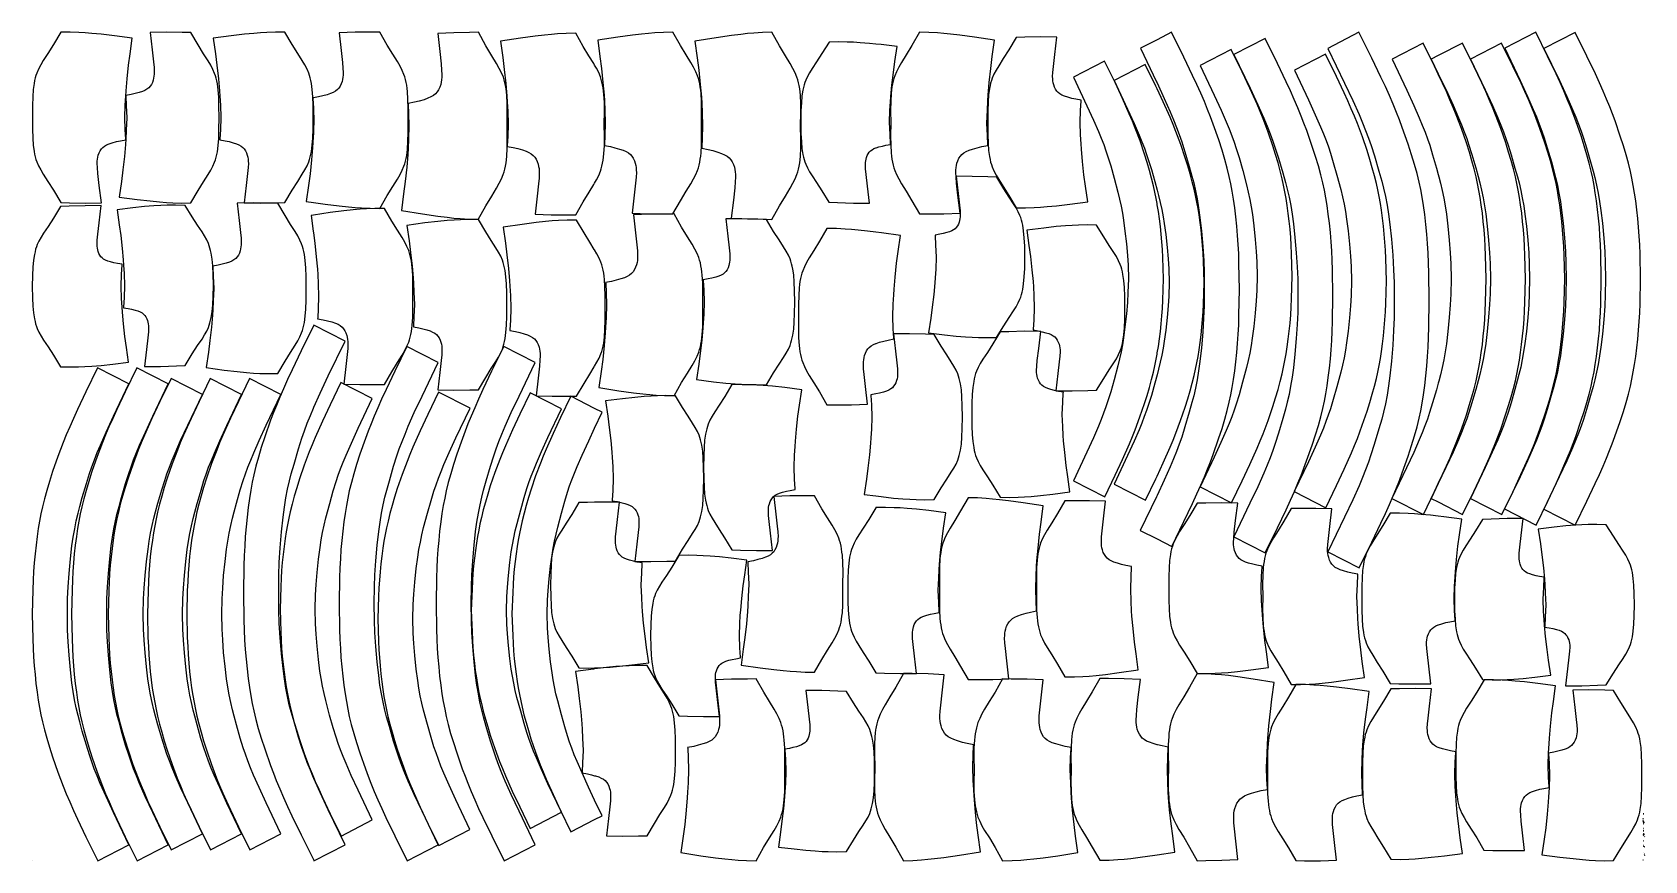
# Model space of a CAD drawing. Extents: x 0 to 114685, y 0 to 58932.
import ezdxf

# ---------------------------------------------------------------- set-up
doc = ezdxf.new("R2010")
doc.units = 0
doc.layers.get('0').update_dxf_attribs({"linetype": 'CONTINUOUS'})

msp = doc.modelspace()

# ---------------------------------------------------------------- linework, layer by layer
for points in [[(13, 52871), (14, 52027), (32, 51405), (69, 50890), (128, 50453), (167, 50252), (212, 50062), (266, 49881), (326, 49710), (445, 49433), (600, 49137), (787, 48826), (1110, 48322), (1504, 47688), (2022, 46815), (2639, 46804), (3772, 46786), (4914, 46803), (4769, 48041), (4673, 48882), (4631, 49301), (4619, 49605), (4624, 49766), (4638, 49915), (4662, 50055), (4696, 50188), (4754, 50350), (4827, 50498), (4914, 50628), (5013, 50736), (5136, 50834), (5286, 50920), (5464, 50996), (5692, 51071), (5982, 51151), (6271, 51216), (6649, 51284), (6645, 51350), (6610, 51992), (6579, 52870), (6612, 53748), (6645, 54390), (6670, 54774), (6744, 55630), (6852, 56584), (6959, 57397), (7116, 58505), (5840, 58676), (4906, 58786), (4242, 58848), (3756, 58886), (3309, 58909), (2698, 58932), (2022, 58926), (1505, 58054), (1111, 57420), (787, 56915), (600, 56604), (445, 56308), (326, 56032), (266, 55860), (212, 55680), (167, 55490), (128, 55289), (69, 54852), (32, 54337), (14, 53715), (13, 52871), (13, 52871)], [(6181, 47213), (7457, 47042), (8391, 46932), (9055, 46870), (9541, 46832), (9988, 46809), (10599, 46786), (11274, 46792), (11792, 47664), (12186, 48298), (12510, 48803), (12696, 49114), (12852, 49410), (12971, 49686), (13031, 49858), (13084, 50038), (13130, 50228), (13169, 50429), (13228, 50866), (13264, 51381), (13282, 52003), (13284, 52847), (13282, 53691), (13264, 54313), (13228, 54828), (13169, 55265), (13130, 55466), (13084, 55656), (13031, 55837), (12971, 56008), (12852, 56285), (12697, 56581), (12510, 56892), (12186, 57396), (11792, 58030), (11275, 58903), (10658, 58914), (9525, 58932), (8383, 58915), (8528, 57677), (8624, 56836), (8666, 56417), (8678, 56113), (8673, 55952), (8658, 55803), (8635, 55663), (8601, 55530), (8543, 55368), (8470, 55220), (8383, 55090), (8284, 54982), (8160, 54884), (8011, 54798), (7832, 54722), (7604, 54647), (7315, 54567), (7026, 54502), (6648, 54434), (6652, 54368), (6686, 53726), (6718, 52848), (6684, 51970), (6652, 51328), (6627, 50944), (6553, 50088), (6444, 49134), (6338, 48321), (6181, 47213), (6181, 47213)], [(12874, 58505), (13030, 57397), (13137, 56584), (13246, 55630), (13320, 54774), (13345, 54390), (13377, 53748), (13411, 52870), (13379, 51992), (13345, 51350), (13340, 51284), (13719, 51216), (14008, 51151), (14297, 51071), (14525, 50996), (14704, 50920), (14853, 50834), (14976, 50736), (15076, 50628), (15162, 50498), (15236, 50350), (15294, 50188), (15328, 50055), (15351, 49915), (15366, 49766), (15371, 49605), (15359, 49301), (15316, 48882), (15221, 48041), (15076, 46803), (16218, 46786), (17351, 46804), (17968, 46815), (18485, 47688), (18879, 48322), (19203, 48826), (19390, 49137), (19545, 49433), (19664, 49710), (19724, 49881), (19777, 50062), (19823, 50252), (19862, 50453), (19920, 50890), (19957, 51405), (19975, 52027), (19977, 52871), (19975, 53715), (19957, 54337), (19920, 54852), (19862, 55289), (19823, 55490), (19777, 55680), (19724, 55860), (19664, 56032), (19545, 56308), (19389, 56604), (19203, 56915), (18878, 57420), (18484, 58054), (17967, 58926), (17292, 58932), (16681, 58909), (16234, 58886), (15748, 58848), (15084, 58786), (14150, 58676), (12874, 58505), (12874, 58505)], [(19489, 46904), (20000, 46830), (20839, 46709), (21826, 46582), (22490, 46511), (22976, 46467), (23423, 46438), (24034, 46407), (24710, 46404), (25236, 47308), (25636, 47965), (25966, 48488), (26156, 48811), (26314, 49117), (26434, 49403), (26495, 49580), (26548, 49767), (26594, 49963), (26632, 50170), (26664, 50389), (26689, 50622), (26722, 51154), (26735, 51795), (26730, 52666), (26736, 53536), (26722, 54177), (26689, 54708), (26664, 54942), (26632, 55160), (26594, 55367), (26548, 55564), (26495, 55750), (26435, 55928), (26314, 56214), (26157, 56520), (25967, 56844), (25638, 57366), (25237, 58023), (24711, 58928), (24094, 58930), (22960, 58932), (21819, 58899), (21964, 57645), (22059, 56791), (22101, 56369), (22114, 56058), (22109, 55886), (22095, 55727), (22071, 55577), (22036, 55436), (21976, 55263), (21898, 55104), (21806, 54966), (21702, 54849), (21571, 54744), (21412, 54651), (21222, 54568), (20980, 54486), (20672, 54399), (20364, 54327), (20000, 54259), (19960, 54251), (19964, 54186), (19996, 53544), (20000, 53427), (20026, 52666), (20000, 51936), (19994, 51768), (19962, 51112), (19938, 50720), (19864, 49846), (19755, 48869), (19647, 48038), (19489, 46904), (19489, 46904)], [(26251, 46258), (27748, 46014), (28843, 45853), (29506, 45768), (29992, 45715), (30438, 45677), (31050, 45634), (31726, 45617), (32268, 46582), (32682, 47283), (33024, 47842), (33219, 48186), (33381, 48513), (33504, 48817), (33566, 49006), (33619, 49204), (33664, 49413), (33702, 49633), (33732, 49864), (33755, 50111), (33782, 50674), (33786, 51353), (33766, 52274), (33786, 53195), (33782, 53874), (33755, 54437), (33732, 54684), (33702, 54916), (33664, 55136), (33619, 55344), (33566, 55542), (33505, 55731), (33382, 56036), (33220, 56362), (33024, 56707), (32684, 57265), (32270, 57967), (31727, 58932), (31110, 58922), (29976, 58898), (28835, 58840), (28980, 57551), (29076, 56674), (29116, 56246), (29130, 55922), (29127, 55726), (29112, 55546), (29088, 55378), (29051, 55220), (28986, 55024), (28901, 54844), (28799, 54687), (28682, 54554), (28536, 54434), (28359, 54327), (28146, 54232), (27874, 54136), (27529, 54034), (27182, 53949), (26729, 53858), (26733, 53792), (26761, 53151), (26788, 52275), (26758, 51338), (26728, 50652), (26704, 50243), (26630, 49330), (26520, 48310), (26412, 47442), (26251, 46258), (26251, 46258)], [(33308, 58289), (33467, 57130), (33575, 56281), (33685, 55279), (33759, 54389), (33783, 53988), (33814, 53317), (33845, 52400), (33818, 51523), (33787, 50882), (33783, 50816), (34211, 50732), (34538, 50654), (34865, 50559), (35122, 50470), (35324, 50382), (35492, 50282), (35630, 50169), (35741, 50044), (35838, 49896), (35918, 49727), (35982, 49542), (36017, 49392), (36042, 49234), (36056, 49064), (36060, 48880), (36046, 48563), (36006, 48138), (35910, 47272), (35765, 46001), (36906, 45953), (38040, 45941), (38657, 45936), (39191, 46872), (39598, 47552), (39934, 48092), (40000, 48207), (40126, 48427), (40286, 48744), (40408, 49039), (40469, 49222), (40522, 49414), (40567, 49617), (40605, 49831), (40636, 50056), (40660, 50296), (40690, 50844), (40698, 51504), (40686, 52400), (40698, 53297), (40690, 53958), (40660, 54506), (40636, 54746), (40605, 54970), (40567, 55184), (40522, 55387), (40468, 55579), (40408, 55762), (40286, 56058), (40126, 56374), (40000, 56592), (39933, 56708), (39597, 57250), (39190, 57929), (38656, 58864), (37980, 58853), (37368, 58816), (36922, 58781), (36436, 58732), (35772, 58653), (34731, 58509), (33308, 58289), (33308, 58289)], [(40216, 58357), (40374, 57198), (40483, 56348), (40593, 55346), (40666, 54457), (40690, 54056), (40721, 53385), (40753, 52468), (40725, 51591), (40694, 50949), (40690, 50884), (41119, 50800), (41446, 50722), (41772, 50627), (42030, 50538), (42231, 50449), (42399, 50349), (42538, 50237), (42648, 50112), (42745, 49964), (42826, 49795), (42889, 49610), (42924, 49460), (42949, 49302), (42963, 49132), (42967, 48948), (42954, 48630), (42913, 48205), (42817, 47340), (42672, 46068), (43814, 46021), (44947, 46008), (45564, 46004), (46098, 46939), (46506, 47619), (46841, 48160), (47034, 48494), (47194, 48811), (47316, 49106), (47376, 49290), (47430, 49482), (47475, 49684), (47513, 49898), (47543, 50123), (47567, 50363), (47597, 50911), (47606, 51572), (47593, 52468), (47606, 53364), (47597, 54025), (47567, 54573), (47543, 54813), (47512, 55038), (47474, 55252), (47429, 55454), (47376, 55647), (47315, 55830), (47193, 56125), (47034, 56442), (46841, 56776), (46505, 57317), (46097, 57997), (45564, 58932), (44887, 58921), (44276, 58883), (43829, 58848), (43343, 58799), (42680, 58721), (41638, 58576), (40216, 58357), (40216, 58357)], [(47136, 58290), (47297, 57106), (47406, 56238), (47515, 55219), (47589, 54306), (47613, 53896), (47644, 53211), (47674, 52274), (47646, 51398), (47618, 50757), (47614, 50691), (48068, 50600), (48414, 50515), (48759, 50413), (49032, 50317), (49244, 50222), (49422, 50115), (49568, 49995), (49684, 49862), (49786, 49704), (49871, 49525), (49936, 49329), (49973, 49170), (49998, 49003), (50012, 48823), (50015, 48627), (50001, 48303), (49962, 47874), (49866, 46998), (49720, 45709), (50862, 45650), (51995, 45627), (52612, 45617), (53155, 46582), (53569, 47284), (53909, 47842), (54105, 48186), (54267, 48513), (54390, 48818), (54451, 49006), (54504, 49204), (54550, 49413), (54587, 49633), (54617, 49865), (54640, 50112), (54667, 50675), (54671, 51354), (54651, 52274), (54671, 53196), (54667, 53874), (54640, 54438), (54617, 54684), (54587, 54916), (54549, 55136), (54504, 55345), (54451, 55543), (54390, 55732), (54266, 56036), (54104, 56362), (53909, 56707), (53568, 57266), (53154, 57967), (52612, 58932), (51935, 58915), (51324, 58872), (50877, 58834), (50391, 58780), (49728, 58696), (48633, 58535), (47136, 58290), (47136, 58290)], [(61050, 51572), (61059, 50911), (61089, 50363), (61113, 50123), (61143, 49898), (61181, 49684), (61226, 49482), (61280, 49290), (61340, 49106), (61462, 48811), (61622, 48494), (61815, 48160), (62150, 47619), (62558, 46939), (63092, 46004), (63709, 46008), (64842, 46021), (65984, 46068), (65839, 47340), (65743, 48205), (65702, 48630), (65689, 48948), (65693, 49132), (65707, 49302), (65732, 49460), (65767, 49610), (65830, 49795), (65911, 49964), (66008, 50112), (66118, 50237), (66257, 50349), (66425, 50449), (66626, 50538), (66884, 50627), (67210, 50722), (67537, 50800), (67966, 50884), (67962, 50949), (67931, 51591), (67903, 52468), (67935, 53385), (67966, 54056), (67990, 54457), (68063, 55346), (68173, 56348), (68282, 57198), (68440, 58357), (67018, 58576), (65976, 58721), (65313, 58799), (64827, 58848), (64380, 58883), (63769, 58921), (63092, 58932), (62559, 57997), (62151, 57317), (61815, 56776), (61622, 56442), (61463, 56125), (61341, 55830), (61280, 55647), (61227, 55454), (61182, 55252), (61144, 55038), (61113, 54813), (61089, 54573), (61059, 54025), (61050, 53364), (61063, 52468), (61050, 51572), (61050, 51572)], [(67964, 52509), (67965, 51665), (67983, 51043), (68020, 50528), (68078, 50090), (68118, 49890), (68163, 49700), (68216, 49519), (68276, 49348), (68396, 49072), (68551, 48776), (68738, 48464), (69062, 47960), (69456, 47326), (69973, 46453), (70648, 46448), (71260, 46470), (71706, 46494), (72193, 46531), (72857, 46594), (73790, 46704), (75067, 46874), (74910, 47983), (74803, 48796), (74695, 49750), (74620, 50605), (74596, 50989), (74563, 51632), (74530, 52509), (74561, 53387), (74596, 54029), (74600, 54095), (74222, 54164), (73932, 54229), (73643, 54308), (73415, 54384), (73237, 54460), (73087, 54546), (72964, 54643), (72865, 54752), (72778, 54882), (72704, 55029), (72646, 55192), (72613, 55324), (72589, 55465), (72575, 55614), (72570, 55774), (72582, 56079), (72624, 56497), (72720, 57339), (72864, 58576), (71723, 58594), (70590, 58576), (69972, 58564), (69455, 57692), (69061, 57058), (68738, 56554), (68551, 56242), (68396, 55946), (68276, 55670), (68216, 55498), (68163, 55318), (68118, 55128), (68078, 54927), (68020, 54490), (67983, 53975), (67965, 53353), (67964, 52509), (67964, 52509)], [(78808, 23498), (80000, 22888), (81041, 22356), (81906, 24123), (82525, 25423), (82836, 26098), (83112, 26718), (83363, 27303), (83592, 27862), (83790, 28368), (83986, 28894), (84379, 30019), (84618, 30752), (84819, 31414), (84990, 32034), (85134, 32623), (85244, 33133), (85344, 33668), (85437, 34233), (85523, 34837), (85604, 35491), (85672, 36146), (85729, 36803), (85772, 37460), (85804, 38102), (85827, 38804), (85857, 40643), (85827, 42482), (85804, 43185), (85773, 43827), (85729, 44484), (85673, 45140), (85605, 45796), (85524, 46450), (85438, 47054), (85346, 47618), (85246, 48154), (85137, 48664), (84992, 49253), (84822, 49874), (84621, 50536), (84383, 51268), (83992, 52389), (83795, 52916), (83597, 53426), (83362, 53999), (83109, 54592), (82833, 55211), (82531, 55864), (81905, 57166), (81024, 58932), (80000, 58404), (78813, 57791), (79960, 55410), (80000, 55325), (80516, 54223), (80942, 53265), (81178, 52703), (81391, 52167), (81583, 51650), (81756, 51148), (81983, 50428), (82288, 49380), (82480, 48702), (82606, 48223), (82735, 47663), (82850, 47072), (82953, 46444), (83046, 45765), (83154, 44790), (83249, 43692), (83315, 42695), (83350, 41838), (83360, 40644), (83350, 39448), (83314, 38592), (83248, 37595), (83152, 36496), (83044, 35522), (82951, 34843), (82848, 34215), (82733, 33624), (82604, 33064), (82478, 32584), (82285, 31907), (81981, 30863), (81753, 30140), (81580, 29638), (81387, 29122), (81174, 28585), (80938, 28023), (80511, 27062), (80000, 25972), (79956, 25878), (78808, 23498), (78808, 23498)], [(92136, 21968), (94369, 20827), (95270, 22658), (95915, 24006), (96239, 24708), (96527, 25351), (96788, 25957), (97026, 26536), (97231, 27057), (97435, 27600), (97847, 28773), (98101, 29544), (98311, 30230), (98488, 30869), (98636, 31474), (98748, 32002), (98851, 32559), (98945, 33152), (99034, 33794), (99116, 34484), (99185, 35172), (99241, 35858), (99284, 36542), (99314, 37214), (99335, 37950), (99359, 39876), (99335, 41802), (99314, 42537), (99284, 43210), (99241, 43894), (99186, 44580), (99117, 45268), (99035, 45958), (98947, 46599), (98853, 47192), (98750, 47749), (98638, 48277), (98490, 48884), (98313, 49524), (98104, 50210), (97852, 50979), (97442, 52146), (97238, 52691), (97032, 53216), (96788, 53812), (96524, 54427), (96236, 55069), (95922, 55746), (95270, 57095), (94353, 58926), (92141, 57786), (93339, 55310), (93921, 54075), (94366, 53080), (94613, 52496), (94835, 51938), (95036, 51400), (95218, 50878), (95453, 50136), (95774, 49040), (95977, 48333), (96108, 47836), (96240, 47258), (96358, 46642), (96462, 45982), (96557, 45254), (96666, 44220), (96760, 43077), (96825, 42034), (96857, 41130), (96862, 39876), (96856, 38621), (96824, 37718), (96759, 36675), (96665, 35531), (96555, 34498), (96460, 33770), (96355, 33110), (96238, 32494), (96106, 31916), (95974, 31418), (95772, 30712), (95451, 29620), (95214, 28874), (95033, 28353), (94832, 27815), (94609, 27258), (94362, 26672), (93916, 25674), (93335, 24443), (92136, 21968), (92136, 21968)], [(104719, 25022), (106952, 23881), (107781, 25582), (108374, 26834), (108672, 27484), (108937, 28081), (109178, 28644), (109397, 29182), (109588, 29674), (109776, 30182), (110150, 31260), (110375, 31954), (110566, 32592), (110732, 33193), (110872, 33766), (110980, 34260), (111078, 34773), (111169, 35309), (111252, 35874), (111332, 36493), (111400, 37116), (111456, 37742), (111501, 38372), (111533, 38984), (111558, 39654), (111595, 41406), (111558, 43158), (111533, 43827), (111501, 44439), (111457, 45069), (111401, 45696), (111333, 46318), (111254, 46937), (111170, 47502), (111080, 48039), (110982, 48552), (110875, 49045), (110734, 49619), (110569, 50220), (110378, 50858), (110154, 51552), (109781, 52627), (109592, 53136), (109401, 53630), (109176, 54182), (108933, 54754), (108669, 55350), (108380, 55978), (107780, 57232), (106935, 58932), (104724, 57792), (105820, 55504), (106351, 54364), (106758, 53445), (106983, 52906), (107186, 52391), (107369, 51894), (107535, 51412), (107752, 50715), (108041, 49715), (108223, 49066), (108344, 48604), (108470, 48063), (108583, 47496), (108684, 46901), (108774, 46271), (108882, 45352), (108977, 44302), (109045, 43353), (109082, 42541), (109098, 41406), (109082, 40270), (109044, 39459), (108976, 38510), (108880, 37460), (108772, 36541), (108682, 35911), (108580, 35316), (108468, 34750), (108342, 34208), (108220, 33744), (108038, 33097), (107751, 32101), (107532, 31401), (107366, 30919), (107182, 30422), (106979, 29907), (106754, 29368), (106346, 28446), (105816, 27308), (104719, 25022), (104719, 25022)], [(107510, 25015), (109743, 23874), (110572, 25575), (111165, 26827), (111463, 27477), (111728, 28074), (111968, 28638), (112188, 29176), (112378, 29667), (112567, 30176), (112941, 31253), (113166, 31948), (113357, 32585), (113522, 33186), (113663, 33760), (113770, 34253), (113869, 34766), (113960, 35302), (114043, 35868), (114123, 36486), (114191, 37109), (114247, 37736), (114292, 38366), (114324, 38978), (114349, 39647), (114386, 41399), (114349, 43151), (114324, 43820), (114292, 44432), (114248, 45062), (114192, 45689), (114124, 46312), (114044, 46930), (113961, 47496), (113870, 48032), (113772, 48545), (113666, 49038), (113525, 49612), (113360, 50213), (113169, 50851), (112944, 51546), (112572, 52620), (112383, 53129), (112192, 53623), (111967, 54176), (111724, 54747), (111460, 55343), (111171, 55971), (110570, 57225), (109726, 58925), (107515, 57785), (108610, 55498), (109142, 54358), (109549, 53438), (109774, 52900), (109976, 52384), (110160, 51888), (110326, 51405), (110543, 50708), (110832, 49708), (111014, 49059), (111135, 48597), (111261, 48056), (111374, 47490), (111475, 46894), (111565, 46264), (111672, 45345), (111768, 44295), (111836, 43346), (111873, 42534), (111889, 41399), (111873, 40264), (111835, 39452), (111767, 38503), (111670, 37453), (111563, 36534), (111472, 35904), (111371, 35309), (111258, 34743), (111133, 34201), (111011, 33738), (110829, 33090), (110542, 32094), (110322, 31394), (110157, 30912), (109973, 30415), (109770, 29900), (109545, 29361), (109137, 28439), (108606, 27302), (107510, 25015), (107510, 25015)], [(54657, 52533), (54674, 51734), (54702, 51146), (54746, 50660), (54809, 50247), (54849, 50058), (54896, 49878), (54949, 49708), (55009, 49547), (55127, 49288), (55279, 49011), (55461, 48719), (55777, 48248), (56161, 47654), (56666, 46838), (57283, 46814), (58416, 46775), (59558, 46770), (59414, 47985), (59318, 48812), (59274, 49227), (59263, 49522), (59270, 49660), (59284, 49789), (59307, 49910), (59338, 50026), (59392, 50166), (59457, 50293), (59535, 50403), (59622, 50496), (59730, 50579), (59861, 50651), (60000, 50707), (60017, 50714), (60216, 50776), (60467, 50840), (60719, 50892), (61048, 50946), (61044, 51012), (61007, 51654), (60969, 52532), (61004, 53370), (61038, 53984), (61064, 54350), (61139, 55170), (61246, 56078), (61352, 56854), (61506, 57912), (60377, 58050), (60000, 58091), (59550, 58139), (58886, 58189), (58400, 58218), (57953, 58233), (57342, 58245), (56667, 58228), (56162, 57411), (55778, 56818), (55462, 56346), (55280, 56055), (55128, 55778), (55010, 55519), (54950, 55358), (54896, 55188), (54850, 55009), (54809, 54820), (54746, 54407), (54702, 53920), (54674, 53332), (54657, 52533), (54657, 52533)], [(83056, 26591), (85290, 25450), (86053, 27031), (86599, 28195), (87116, 29353), (87337, 29877), (87539, 30378), (87892, 31318), (88231, 32308), (88428, 32930), (88602, 33521), (88757, 34089), (88892, 34637), (88995, 35100), (89090, 35573), (89177, 36056), (89256, 36550), (89333, 37106), (89400, 37670), (89457, 38241), (89503, 38820), (89538, 39376), (89566, 39984), (89615, 41577), (89566, 43170), (89538, 43778), (89504, 44335), (89458, 44914), (89401, 45485), (89334, 46048), (89257, 46604), (89178, 47099), (89092, 47582), (88997, 48055), (88894, 48517), (88759, 49066), (88605, 49634), (88430, 50225), (88234, 50847), (87896, 51834), (87542, 52777), (87335, 53292), (87110, 53825), (86867, 54378), (86603, 54960), (86050, 56126), (85272, 57706), (83061, 56566), (84062, 54452), (84548, 53398), (84920, 52548), (85124, 52051), (85310, 51575), (85477, 51116), (85628, 50670), (85831, 50012), (86088, 49102), (86364, 48076), (86485, 47564), (86594, 47043), (86691, 46512), (86776, 45972), (86882, 45151), (86980, 44194), (87050, 43336), (87092, 42604), (87118, 41578), (87092, 40551), (87050, 39820), (86978, 38960), (86880, 38004), (86774, 37183), (86689, 36643), (86591, 36112), (86482, 35591), (86362, 35079), (86086, 34053), (85829, 33146), (85625, 32486), (85474, 32040), (85306, 31581), (85121, 31106), (84916, 30608), (84542, 29754), (84058, 28704), (83056, 26591), (83056, 26591)], [(85462, 23044), (87694, 21903), (88560, 23669), (89178, 24969), (89489, 25645), (89766, 26264), (90016, 26850), (90245, 27408), (90443, 27915), (90639, 28441), (91032, 29565), (91272, 30298), (91472, 30960), (91643, 31580), (91788, 32169), (91897, 32680), (91998, 33215), (92090, 33780), (92176, 34383), (92257, 35038), (92326, 35693), (92382, 36349), (92426, 37006), (92457, 37648), (92480, 38351), (92510, 40190), (92480, 42029), (92457, 42731), (92426, 43374), (92382, 44030), (92326, 44687), (92258, 45342), (92178, 45996), (92092, 46600), (92000, 47165), (91899, 47700), (91790, 48210), (91646, 48800), (91475, 49420), (91274, 50082), (91036, 50815), (90645, 51936), (90448, 52463), (90250, 52972), (90016, 53546), (89762, 54139), (89486, 54758), (89184, 55411), (88558, 56712), (87677, 58478), (85466, 57338), (86613, 54956), (87169, 53770), (87596, 52812), (87831, 52250), (88044, 51713), (88236, 51196), (88410, 50694), (88636, 49975), (88941, 48926), (89134, 48248), (89260, 47769), (89388, 47210), (89503, 46619), (89606, 45991), (89699, 45312), (89807, 44337), (89902, 43238), (89968, 42241), (90003, 41385), (90013, 40190), (90003, 38995), (89968, 38139), (89901, 37141), (89806, 36043), (89697, 35068), (89604, 34389), (89501, 33761), (89386, 33170), (89257, 32611), (89131, 32130), (88938, 31454), (88634, 30409), (88406, 29686), (88233, 29185), (88040, 28668), (87828, 28132), (87592, 27569), (87164, 26608), (86609, 25425), (85462, 23044), (85462, 23044)], [(89761, 26254), (91995, 25113), (92758, 26695), (93304, 27859), (93821, 29016), (94042, 29541), (94244, 30042), (94597, 30981), (94936, 31972), (95133, 32594), (95308, 33185), (95462, 33752), (95597, 34301), (95700, 34764), (95795, 35237), (95882, 35720), (95961, 36214), (96038, 36770), (96106, 37334), (96162, 37905), (96208, 38484), (96243, 39040), (96271, 39648), (96320, 41241), (96272, 42834), (96243, 43442), (96209, 43998), (96163, 44577), (96106, 45148), (96039, 45712), (95962, 46268), (95883, 46762), (95797, 47246), (95702, 47718), (95600, 48181), (95464, 48730), (95310, 49298), (95136, 49888), (94939, 50510), (94601, 51497), (94248, 52440), (94040, 52956), (93816, 53489), (93572, 54042), (93308, 54624), (92755, 55789), (91977, 57370), (89766, 56230), (90768, 54115), (91253, 53062), (91625, 52212), (91830, 51714), (92015, 51239), (92182, 50780), (92334, 50334), (92536, 49676), (92794, 48766), (93069, 47740), (93190, 47228), (93299, 46706), (93396, 46176), (93481, 45635), (93587, 44814), (93685, 43858), (93756, 42999), (93797, 42267), (93823, 41241), (93797, 40215), (93755, 39483), (93684, 38624), (93586, 37667), (93479, 36847), (93394, 36307), (93296, 35776), (93188, 35254), (93067, 34742), (92791, 33716), (92534, 32810), (92330, 32150), (92179, 31704), (92011, 31245), (91826, 30769), (91621, 30271), (91248, 29418), (90764, 28368), (89761, 26254), (89761, 26254)], [(96706, 25766), (98939, 24625), (99732, 26260), (100000, 26828), (100300, 27464), (100837, 28662), (101067, 29204), (101277, 29723), (101642, 30690), (101997, 31720), (102207, 32376), (102390, 32988), (102549, 33570), (102686, 34130), (102791, 34605), (102887, 35096), (102976, 35604), (103057, 36131), (103136, 36716), (103203, 37306), (103260, 37903), (103305, 38505), (103339, 39086), (103366, 39722), (103409, 41388), (103366, 43053), (103339, 43689), (103306, 44270), (103261, 44872), (103204, 45469), (103137, 46059), (103059, 46644), (102978, 47171), (102889, 47679), (102793, 48170), (102689, 48646), (102551, 49206), (102392, 49789), (102210, 50401), (102000, 51056), (101647, 52082), (101281, 53053), (101066, 53586), (100832, 54136), (100580, 54709), (100304, 55312), (100000, 55950), (99730, 56517), (98922, 58152), (96711, 57012), (97755, 54819), (98262, 53724), (98649, 52845), (98863, 52329), (99056, 51836), (99231, 51359), (99389, 50896), (99599, 50219), (99870, 49270), (100000, 48802), (100042, 48651), (100158, 48205), (100281, 47681), (100392, 47139), (100491, 46578), (100578, 45996), (100685, 45131), (100782, 44132), (100851, 43232), (100891, 42464), (100912, 41388), (100891, 40312), (100851, 39545), (100781, 38644), (100684, 37644), (100577, 36780), (100489, 36199), (100390, 35638), (100279, 35096), (100156, 34571), (100039, 34123), (100000, 33982), (99868, 33506), (99597, 32561), (99386, 31881), (99228, 31418), (99052, 30941), (98859, 30448), (98645, 29932), (98257, 29050), (97751, 27958), (96706, 25766), (96706, 25766)], [(99502, 25777), (100000, 25522), (101734, 24636), (102528, 26271), (103095, 27475), (103632, 28673), (103862, 29215), (104073, 29734), (104438, 30701), (104793, 31730), (105003, 32386), (105185, 32999), (105344, 33581), (105482, 34140), (105586, 34616), (105683, 35107), (105772, 35615), (105853, 36142), (105931, 36727), (105999, 37317), (106055, 37914), (106101, 38516), (106134, 39097), (106161, 39733), (106205, 41398), (106162, 43064), (106135, 43700), (106102, 44281), (106056, 44883), (106000, 45480), (105933, 46070), (105854, 46655), (105773, 47182), (105685, 47690), (105589, 48180), (105484, 48656), (105347, 49216), (105188, 49800), (105005, 50412), (104796, 51067), (104443, 52093), (104077, 53064), (103861, 53597), (103628, 54147), (103376, 54720), (103100, 55322), (102526, 56528), (101717, 58163), (100000, 57277), (99506, 57022), (100000, 55985), (100550, 54830), (101058, 53735), (101445, 52856), (101658, 52340), (101852, 51847), (102026, 51370), (102184, 50907), (102394, 50230), (102666, 49280), (102838, 48662), (102954, 48216), (103076, 47692), (103187, 47150), (103286, 46589), (103374, 46007), (103480, 45142), (103577, 44143), (103647, 43243), (103686, 42475), (103708, 41399), (103686, 40323), (103646, 39556), (103576, 38655), (103479, 37654), (103372, 36790), (103284, 36210), (103185, 35649), (103074, 35107), (102952, 34582), (102834, 34134), (102663, 33517), (102392, 32572), (102181, 31892), (102023, 31428), (101848, 30952), (101654, 30458), (101441, 29943), (101052, 29060), (100546, 27969), (100000, 26823), (99502, 25777), (99502, 25777)], [(102289, 25771), (104522, 24630), (105315, 26265), (105883, 27469), (106420, 28667), (106650, 29209), (106860, 29728), (107226, 30695), (107580, 31724), (107790, 32380), (107973, 32993), (108132, 33575), (108270, 34134), (108374, 34610), (108470, 35101), (108559, 35609), (108640, 36136), (108719, 36721), (108786, 37311), (108843, 37908), (108888, 38510), (108922, 39091), (108949, 39727), (108992, 41392), (108949, 43058), (108922, 43694), (108889, 44275), (108844, 44877), (108788, 45474), (108720, 46064), (108642, 46649), (108561, 47176), (108472, 47684), (108376, 48174), (108272, 48650), (108134, 49210), (107975, 49794), (107793, 50406), (107584, 51061), (107230, 52087), (106864, 53058), (106649, 53591), (106416, 54141), (106163, 54714), (105888, 55316), (105313, 56522), (104505, 58157), (102294, 57016), (103338, 54824), (103846, 53729), (104232, 52850), (104446, 52334), (104639, 51841), (104814, 51364), (104972, 50901), (105182, 50224), (105453, 49274), (105625, 48656), (105742, 48210), (105864, 47686), (105975, 47144), (106074, 46583), (106162, 46001), (106268, 45136), (106365, 44137), (106434, 43237), (106474, 42469), (106495, 41393), (106474, 40317), (106434, 39550), (106364, 38649), (106267, 37648), (106160, 36784), (106072, 36204), (105973, 35643), (105862, 35101), (105739, 34576), (105622, 34128), (105451, 33511), (105180, 32566), (104969, 31886), (104811, 31422), (104636, 30946), (104442, 30452), (104228, 29937), (103840, 29054), (103334, 27963), (102289, 25771), (102289, 25771)], [(74046, 27034), (76280, 25893), (77013, 27420), (77538, 28544), (78033, 29660), (78246, 30167), (78440, 30652), (78782, 31565), (79104, 32515), (79288, 33102), (79454, 33670), (79604, 34223), (79737, 34763), (79839, 35214), (79932, 35669), (80000, 36035), (80017, 36127), (80093, 36588), (80170, 37116), (80237, 37652), (80294, 38198), (80340, 38754), (80376, 39284), (80406, 39865), (80460, 41385), (80406, 42906), (80376, 43486), (80341, 44017), (80294, 44572), (80237, 45118), (80171, 45655), (80094, 46183), (80018, 46644), (80000, 46742), (79934, 47102), (79841, 47557), (79740, 48007), (79606, 48548), (79456, 49102), (79290, 49670), (79107, 50256), (78786, 51202), (78443, 52119), (78243, 52618), (78027, 53133), (77541, 54227), (77010, 55352), (76262, 56879), (74050, 55739), (75009, 53703), (75475, 52686), (75830, 51871), (76024, 51394), (76202, 50936), (76362, 50493), (76507, 50062), (76702, 49422), (76946, 48554), (77209, 47566), (77329, 47063), (77436, 46562), (77531, 46062), (77613, 45566), (77718, 44793), (77816, 43875), (77889, 43054), (77933, 42362), (77963, 41386), (77932, 40409), (77889, 39717), (77816, 38896), (77716, 37978), (77612, 37205), (77530, 36709), (77435, 36210), (77327, 35709), (77207, 35205), (76944, 34218), (76702, 33353), (76504, 32710), (76359, 32280), (76199, 31837), (76022, 31379), (75826, 30901), (75470, 30082), (75005, 29069), (74046, 27034), (74046, 27034)], [(76941, 26786), (79176, 25645), (79909, 27172), (80000, 27367), (80433, 28296), (80928, 29412), (81141, 29919), (81336, 30404), (81677, 31317), (82000, 32267), (82184, 32854), (82350, 33422), (82499, 33975), (82633, 34515), (82734, 34966), (82828, 35421), (82912, 35879), (82989, 36340), (83066, 36868), (83132, 37404), (83189, 37950), (83236, 38506), (83271, 39036), (83302, 39617), (83356, 41137), (83302, 42658), (83272, 43238), (83236, 43769), (83190, 44324), (83133, 44870), (83066, 45407), (82990, 45935), (82914, 46396), (82829, 46854), (82736, 47309), (82635, 47759), (82502, 48300), (82352, 48854), (82186, 49422), (82002, 50008), (81681, 50954), (81339, 51871), (81139, 52370), (80923, 52885), (80436, 53979), (80000, 54903), (79905, 55104), (79158, 56631), (76946, 55491), (77904, 53455), (78371, 52438), (78725, 51623), (78920, 51146), (79097, 50688), (79258, 50245), (79402, 49814), (79598, 49174), (79842, 48306), (80000, 47710), (80104, 47318), (80224, 46815), (80332, 46314), (80426, 45814), (80508, 45318), (80613, 44545), (80712, 43627), (80785, 42806), (80828, 42114), (80858, 41138), (80828, 40161), (80784, 39469), (80711, 38648), (80612, 37730), (80507, 36957), (80425, 36461), (80330, 35962), (80223, 35461), (80103, 34957), (80000, 34570), (79840, 33970), (79597, 33105), (79400, 32462), (79255, 32032), (79094, 31589), (78917, 31131), (78722, 30653), (78365, 29834), (77901, 28821), (76941, 26786), (76941, 26786)], [(63752, 37543), (64881, 37404), (65708, 37316), (66372, 37266), (66858, 37237), (67305, 37222), (67916, 37210), (68591, 37227), (69096, 38044), (69480, 38636), (69796, 39108), (69978, 39400), (70130, 39677), (70248, 39936), (70308, 40097), (70362, 40267), (70408, 40446), (70449, 40635), (70512, 41048), (70556, 41535), (70584, 42123), (70601, 42922), (70584, 43721), (70556, 44309), (70512, 44795), (70449, 45208), (70409, 45397), (70362, 45576), (70309, 45746), (70249, 45908), (70131, 46167), (69979, 46444), (69797, 46736), (69481, 47207), (69097, 47800), (68592, 48617), (67975, 48640), (66842, 48680), (65700, 48685), (65844, 47470), (65940, 46643), (65984, 46228), (65995, 45932), (65988, 45795), (65974, 45666), (65951, 45544), (65920, 45429), (65866, 45289), (65801, 45162), (65723, 45052), (65636, 44959), (65528, 44876), (65397, 44804), (65241, 44741), (65042, 44679), (64791, 44615), (64539, 44563), (64210, 44509), (64214, 44443), (64251, 43801), (64289, 42922), (64254, 42084), (64220, 41471), (64194, 41104), (64119, 40285), (64012, 39377), (63906, 38601), (63752, 37543), (63752, 37543)], [(4, 40838), (20, 40039), (49, 39451), (93, 38964), (156, 38551), (196, 38362), (243, 38183), (296, 38013), (356, 37852), (474, 37593), (626, 37316), (808, 37024), (1125, 36552), (1509, 35960), (2014, 35143), (2688, 35126), (3300, 35138), (3746, 35153), (4233, 35182), (4897, 35232), (5724, 35320), (6853, 35459), (6698, 36517), (6593, 37293), (6486, 38201), (6410, 39020), (6385, 39387), (6351, 40000), (6316, 40838), (6354, 41717), (6390, 42359), (6395, 42425), (6066, 42479), (5814, 42531), (5562, 42595), (5364, 42657), (5208, 42720), (5077, 42792), (4969, 42875), (4882, 42968), (4804, 43078), (4738, 43205), (4685, 43345), (4654, 43460), (4631, 43582), (4616, 43711), (4610, 43848), (4620, 44144), (4665, 44559), (4760, 45386), (4905, 46601), (3762, 46596), (2630, 46556), (2013, 46533), (1508, 45716), (1124, 45123), (808, 44652), (626, 44360), (474, 44083), (356, 43824), (296, 43662), (243, 43492), (196, 43313), (156, 43124), (92, 42711), (48, 42225), (20, 41637), (4, 40838), (4, 40838)], [(6031, 46304), (6185, 45245), (6291, 44470), (6398, 43561), (6473, 42742), (6499, 42375), (6532, 41762), (6568, 40924), (6530, 40046), (6493, 39403), (6489, 39337), (6818, 39284), (7070, 39232), (7321, 39167), (7520, 39106), (7676, 39042), (7806, 38970), (7915, 38888), (8002, 38795), (8080, 38684), (8145, 38558), (8198, 38418), (8230, 38302), (8253, 38180), (8267, 38052), (8274, 37914), (8263, 37619), (8219, 37204), (8123, 36377), (7979, 35161), (9121, 35166), (10254, 35206), (10871, 35230), (11376, 36046), (11760, 36639), (12076, 37110), (12258, 37402), (12410, 37680), (12528, 37939), (12588, 38100), (12641, 38270), (12688, 38449), (12728, 38638), (12791, 39051), (12835, 39538), (12863, 40126), (12880, 40924), (12863, 41723), (12835, 42312), (12791, 42798), (12728, 43211), (12687, 43400), (12640, 43579), (12587, 43749), (12527, 43910), (12409, 44170), (12257, 44446), (12075, 44738), (11759, 45210), (11375, 45803), (10870, 46619), (10195, 46637), (9584, 46625), (9137, 46609), (8650, 46581), (7986, 46530), (7160, 46442), (6031, 46304), (6031, 46304)], [(12369, 35074), (13645, 34904), (14579, 34794), (15243, 34731), (15729, 34694), (16176, 34670), (16787, 34648), (17462, 34653), (17980, 35526), (18374, 36160), (18698, 36664), (18884, 36976), (19040, 37272), (19159, 37548), (19219, 37719), (19272, 37900), (19318, 38090), (19357, 38290), (19416, 38728), (19452, 39243), (19470, 39865), (19472, 40709), (19470, 41553), (19452, 42175), (19416, 42690), (19357, 43127), (19318, 43328), (19272, 43518), (19219, 43698), (19159, 43870), (19040, 44146), (18885, 44442), (18698, 44754), (18374, 45258), (17980, 45892), (17463, 46764), (16846, 46776), (15713, 46794), (14571, 46776), (14716, 45539), (14812, 44697), (14854, 44279), (14866, 43974), (14861, 43814), (14846, 43665), (14823, 43524), (14789, 43392), (14731, 43229), (14658, 43082), (14571, 42952), (14472, 42843), (14348, 42746), (14199, 42660), (14020, 42584), (13792, 42508), (13503, 42429), (13214, 42364), (12836, 42295), (12840, 42229), (12874, 41587), (12906, 40709), (12872, 39832), (12840, 39189), (12815, 38805), (12741, 37950), (12632, 36996), (12526, 36183), (12369, 35074), (12369, 35074)], [(19827, 45905), (19985, 44771), (20000, 44656), (20093, 43940), (20202, 42962), (20276, 42089), (20300, 41697), (20332, 41040), (20364, 40143), (20334, 39265), (20302, 38623), (20298, 38558), (20702, 38482), (21010, 38410), (21318, 38323), (21560, 38241), (21750, 38158), (21909, 38065), (22040, 37960), (22144, 37843), (22236, 37704), (22314, 37546), (22374, 37373), (22409, 37232), (22433, 37082), (22447, 36923), (22452, 36750), (22439, 36440), (22397, 36018), (22302, 35164), (22157, 33910), (23298, 33877), (24432, 33878), (25049, 33881), (25575, 34786), (25976, 35443), (26305, 35965), (26495, 36288), (26652, 36595), (26773, 36881), (26833, 37058), (26886, 37245), (26932, 37442), (26970, 37649), (27002, 37867), (27027, 38100), (27060, 38632), (27074, 39273), (27068, 40143), (27073, 41014), (27060, 41655), (27027, 42187), (27002, 42420), (26970, 42638), (26932, 42846), (26886, 43042), (26833, 43228), (26772, 43406), (26652, 43692), (26494, 43998), (26304, 44321), (25974, 44844), (25574, 45501), (25048, 46405), (24372, 46402), (23761, 46371), (23314, 46342), (22828, 46298), (22164, 46227), (21177, 46100), (20000, 45930), (19827, 45905), (19827, 45905)], [(40304, 33652), (41727, 33432), (42768, 33288), (43432, 33209), (43918, 33160), (44364, 33125), (44976, 33088), (45652, 33076), (46186, 34012), (46593, 34691), (46929, 35233), (47122, 35567), (47282, 35883), (47404, 36178), (47464, 36362), (47518, 36554), (47563, 36756), (47601, 36970), (47632, 37195), (47656, 37435), (47686, 37983), (47694, 38644), (47682, 39540), (47694, 40437), (47686, 41097), (47656, 41645), (47632, 41885), (47601, 42110), (47563, 42324), (47518, 42526), (47465, 42719), (47404, 42902), (47282, 43197), (47122, 43514), (46930, 43848), (46594, 44389), (46187, 45069), (45653, 46004), (45036, 46000), (43902, 45988), (42761, 45940), (42906, 44668), (43002, 43803), (43042, 43378), (43056, 43060), (43052, 42876), (43038, 42707), (43013, 42548), (42978, 42398), (42914, 42214), (42834, 42045), (42737, 41897), (42626, 41772), (42488, 41659), (42320, 41559), (42118, 41470), (41861, 41382), (41534, 41287), (41207, 41208), (40779, 41125), (40783, 41059), (40814, 40418), (40841, 39541), (40810, 38624), (40779, 37953), (40755, 37552), (40681, 36662), (40571, 35660), (40463, 34810), (40304, 33652), (40304, 33652)], [(26644, 45195), (26800, 44087), (26907, 43274), (27016, 42320), (27090, 41464), (27115, 41080), (27147, 40438), (27181, 39560), (27149, 38682), (27115, 38040), (27110, 37974), (27489, 37906), (27778, 37841), (28067, 37761), (28295, 37686), (28474, 37610), (28623, 37524), (28746, 37426), (28846, 37318), (28932, 37188), (29006, 37040), (29064, 36878), (29098, 36745), (29121, 36605), (29136, 36456), (29141, 36295), (29129, 35991), (29086, 35572), (28991, 34731), (28846, 33493), (29988, 33476), (31121, 33494), (31738, 33505), (32255, 34378), (32649, 35012), (32973, 35516), (33160, 35827), (33315, 36123), (33434, 36400), (33494, 36571), (33547, 36752), (33593, 36942), (33632, 37143), (33690, 37580), (33727, 38095), (33745, 38717), (33747, 39561), (33745, 40405), (33727, 41027), (33690, 41542), (33632, 41979), (33593, 42180), (33547, 42370), (33494, 42550), (33434, 42722), (33315, 42998), (33159, 43294), (32973, 43605), (32648, 44110), (32254, 44744), (31737, 45616), (31062, 45622), (30451, 45599), (30004, 45576), (29518, 45538), (28854, 45476), (27920, 45366), (26644, 45195), (26644, 45195)], [(33498, 45070), (33656, 43937), (33764, 43106), (33873, 42128), (33947, 41255), (33971, 40862), (34003, 40206), (34035, 39308), (34005, 38431), (33973, 37789), (33969, 37723), (34372, 37647), (34681, 37575), (34988, 37488), (35231, 37406), (35420, 37324), (35580, 37231), (35710, 37126), (35815, 37008), (35907, 36870), (35984, 36712), (36045, 36538), (36080, 36397), (36104, 36248), (36118, 36088), (36122, 35916), (36110, 35605), (36068, 35183), (35972, 34330), (35828, 33075), (36969, 33042), (38102, 33044), (38720, 33047), (39246, 33951), (39646, 34608), (39976, 35131), (40000, 35172), (40166, 35454), (40323, 35760), (40444, 36046), (40504, 36224), (40557, 36410), (40603, 36607), (40641, 36814), (40673, 37033), (40698, 37266), (40731, 37797), (40744, 38438), (40738, 39309), (40744, 40179), (40731, 40821), (40698, 41352), (40672, 41586), (40641, 41804), (40602, 42011), (40557, 42208), (40504, 42394), (40443, 42572), (40322, 42857), (40165, 43164), (40000, 43444), (39975, 43486), (39645, 44010), (39244, 44667), (38719, 45571), (38043, 45568), (37432, 45537), (36985, 45507), (36498, 45464), (35835, 45393), (34848, 45266), (33498, 45070), (33498, 45070)], [(47251, 34230), (48454, 34075), (49334, 33976), (49998, 33919), (50484, 33886), (50931, 33866), (51542, 33848), (52217, 33860), (52728, 34704), (53117, 35318), (53438, 35807), (53622, 36108), (53776, 36395), (53894, 36662), (53954, 36829), (54008, 37004), (54054, 37189), (54094, 37384), (54155, 37809), (54195, 38310), (54218, 38915), (54227, 39737), (54218, 40559), (54195, 41164), (54155, 41665), (54094, 42090), (54054, 42285), (54008, 42470), (53955, 42645), (53895, 42812), (53776, 43080), (53622, 43366), (53438, 43668), (53118, 44156), (52729, 44770), (52218, 45615), (51601, 45632), (50468, 45660), (49326, 45653), (49470, 44426), (49566, 43592), (49610, 43176), (49621, 42876), (49615, 42727), (49601, 42588), (49577, 42457), (49545, 42332), (49489, 42181), (49420, 42044), (49338, 41924), (49244, 41823), (49129, 41733), (48988, 41654), (48821, 41584), (48608, 41516), (48338, 41444), (48067, 41386), (47713, 41324), (47718, 41258), (47753, 40616), (47788, 39738), (47753, 38880), (47720, 38252), (47695, 37876), (47620, 37039), (47513, 36108), (47406, 35314), (47251, 34230), (47251, 34230)], [(54496, 37832), (54509, 37191), (54542, 36660), (54568, 36426), (54599, 36208), (54638, 36001), (54683, 35804), (54736, 35618), (54797, 35440), (54918, 35154), (55075, 34848), (55265, 34524), (55594, 34002), (55995, 33345), (56521, 32440), (57138, 32438), (58271, 32436), (59413, 32469), (59268, 33723), (59172, 34577), (59131, 34999), (59118, 35310), (59122, 35482), (59136, 35641), (59161, 35791), (59195, 35932), (59256, 36105), (59333, 36264), (59425, 36402), (59530, 36519), (59661, 36624), (59820, 36717), (60000, 36796), (60010, 36800), (60252, 36882), (60559, 36969), (60868, 37041), (61272, 37117), (61268, 37182), (61236, 37824), (61205, 38702), (61238, 39600), (61269, 40256), (61294, 40648), (61368, 41522), (61477, 42499), (61584, 43330), (61742, 44464), (60393, 44659), (60000, 44710), (59405, 44786), (58742, 44857), (58256, 44901), (57809, 44930), (57198, 44961), (56522, 44964), (55996, 44060), (55595, 43403), (55265, 42880), (55076, 42557), (54918, 42251), (54797, 41965), (54737, 41788), (54684, 41601), (54638, 41405), (54600, 41198), (54568, 40979), (54543, 40746), (54510, 40214), (54496, 39573), (54502, 38702), (54496, 37832), (54496, 37832)], [(70732, 44848), (70888, 43765), (70994, 42970), (71102, 42040), (71177, 41202), (71202, 40826), (71235, 40199), (71270, 39341), (71235, 38462), (71199, 37820), (71195, 37754), (71549, 37693), (71820, 37634), (72090, 37562), (72303, 37494), (72470, 37424), (72610, 37346), (72726, 37255), (72819, 37154), (72901, 37034), (72971, 36897), (73026, 36746), (73059, 36622), (73082, 36490), (73097, 36352), (73102, 36203), (73091, 35903), (73048, 35486), (72952, 34652), (72808, 33425), (73950, 33419), (75083, 33446), (75700, 33464), (76211, 34308), (76600, 34922), (76920, 35410), (77104, 35712), (77258, 35999), (77376, 36267), (77436, 36433), (77490, 36609), (77536, 36793), (77576, 36988), (77637, 37414), (77677, 37914), (77700, 38520), (77708, 39341), (77700, 40163), (77676, 40768), (77636, 41270), (77575, 41694), (77536, 41890), (77489, 42074), (77436, 42250), (77376, 42416), (77257, 42684), (77104, 42970), (76919, 43272), (76599, 43760), (76210, 44374), (75699, 45219), (75024, 45230), (74412, 45212), (73966, 45192), (73479, 45160), (72815, 45103), (71935, 45003), (70732, 44848), (70732, 44848)], [(15032, 19054), (15056, 17128), (15077, 16393), (15107, 15720), (15150, 15036), (15206, 14350), (15274, 13662), (15356, 12972), (15444, 12331), (15538, 11738), (15641, 11181), (15753, 10653), (15901, 10046), (16078, 9406), (16287, 8720), (16540, 7951), (16950, 6784), (17154, 6239), (17359, 5714), (17603, 5118), (17868, 4503), (18155, 3861), (18469, 3184), (19121, 1835), (20000, 80), (20038, 4), (22250, 1144), (21052, 3620), (20470, 4855), (20025, 5850), (20000, 5909), (19778, 6434), (19556, 6992), (19355, 7530), (19174, 8052), (18938, 8794), (18617, 9890), (18414, 10597), (18283, 11094), (18151, 11672), (18034, 12288), (17929, 12948), (17834, 13676), (17725, 14710), (17631, 15853), (17566, 16896), (17534, 17800), (17530, 19054), (17535, 20309), (17567, 21212), (17632, 22255), (17726, 23399), (17836, 24432), (17931, 25160), (18036, 25820), (18154, 26436), (18286, 27014), (18417, 27512), (18620, 28218), (18940, 29310), (19177, 30056), (19358, 30577), (19560, 31115), (19782, 31672), (20000, 32189), (20029, 32258), (20476, 33256), (21056, 34487), (22255, 36962), (20022, 38103), (20000, 38058), (19121, 36272), (18476, 34924), (18152, 34222), (17864, 33579), (17603, 32973), (17365, 32394), (17160, 31873), (16956, 31330), (16544, 30157), (16290, 29386), (16080, 28700), (15903, 28061), (15755, 27456), (15643, 26928), (15540, 26371), (15446, 25778), (15358, 25136), (15276, 24446), (15206, 23758), (15150, 23072), (15108, 22388), (15078, 21716), (15056, 20980), (15032, 19054), (15032, 19054)], [(59178, 26055), (60000, 25949), (60381, 25900), (61261, 25801), (61925, 25744), (62411, 25711), (62858, 25691), (63469, 25674), (64144, 25685), (64655, 26530), (65044, 27143), (65365, 27632), (65549, 27934), (65703, 28220), (65822, 28488), (65882, 28654), (65935, 28829), (65981, 29014), (66021, 29209), (66082, 29634), (66122, 30135), (66145, 30740), (66154, 31562), (66145, 32384), (66122, 32989), (66082, 33490), (66021, 33915), (65982, 34110), (65935, 34295), (65882, 34470), (65822, 34637), (65703, 34905), (65550, 35191), (65365, 35493), (65046, 35981), (64656, 36595), (64145, 37440), (63528, 37457), (62395, 37485), (61253, 37478), (61398, 36252), (61493, 35418), (61537, 35001), (61548, 34701), (61542, 34552), (61528, 34413), (61504, 34282), (61472, 34158), (61416, 34006), (61347, 33869), (61265, 33749), (61172, 33648), (61056, 33558), (60916, 33479), (60748, 33410), (60535, 33341), (60266, 33270), (60000, 33212), (59994, 33211), (59640, 33150), (59645, 33084), (59680, 32441), (59715, 31563), (59680, 30705), (59648, 30077), (59622, 29702), (59548, 28864), (59440, 27933), (59334, 27139), (59178, 26055), (59178, 26055)], [(66823, 31739), (66832, 30917), (66855, 30312), (66895, 29810), (66956, 29386), (66996, 29190), (67042, 29006), (67096, 28830), (67156, 28664), (67274, 28396), (67428, 28110), (67612, 27808), (67933, 27320), (68322, 26706), (68833, 25861), (69508, 25850), (70119, 25868), (70566, 25888), (71052, 25920), (71716, 25977), (72596, 26077), (73799, 26232), (73644, 27315), (73537, 28110), (73430, 29040), (73355, 29878), (73330, 30254), (73297, 30881), (73262, 31739), (73297, 32618), (73332, 33260), (73337, 33326), (72983, 33387), (72712, 33446), (72442, 33518), (72229, 33586), (72062, 33656), (71921, 33734), (71806, 33825), (71712, 33926), (71630, 34046), (71561, 34183), (71505, 34334), (71473, 34458), (71449, 34590), (71435, 34728), (71429, 34877), (71440, 35177), (71484, 35594), (71580, 36428), (71724, 37655), (70582, 37661), (69449, 37634), (68832, 37616), (68321, 36772), (67932, 36158), (67612, 35670), (67428, 35368), (67274, 35081), (67155, 34813), (67095, 34647), (67042, 34471), (66996, 34287), (66956, 34092), (66895, 33666), (66855, 33166), (66832, 32560), (66823, 31739), (66823, 31739)], [(21828, 18292), (21858, 16453), (21881, 15751), (21912, 15108), (21956, 14452), (22012, 13795), (22080, 13140), (22161, 12486), (22247, 11882), (22339, 11317), (22439, 10782), (22548, 10272), (22693, 9682), (22864, 9062), (23064, 8400), (23302, 7667), (23694, 6546), (23890, 6019), (24088, 5510), (24323, 4936), (24576, 4343), (24852, 3724), (25154, 3071), (25780, 1770), (26661, 4), (28872, 1144), (27725, 3526), (27169, 4712), (26743, 5670), (26507, 6232), (26294, 6769), (26102, 7286), (25929, 7788), (25702, 8507), (25398, 9556), (25205, 10234), (25079, 10713), (24950, 11272), (24835, 11863), (24732, 12491), (24639, 13170), (24531, 14145), (24436, 15244), (24370, 16241), (24335, 17097), (24325, 18292), (24336, 19487), (24371, 20343), (24438, 21341), (24533, 22439), (24641, 23414), (24734, 24093), (24837, 24721), (24952, 25312), (25081, 25871), (25208, 26352), (25400, 27028), (25704, 28073), (25932, 28796), (26106, 29297), (26298, 29814), (26511, 30350), (26747, 30913), (27174, 31874), (27729, 33057), (28877, 35438), (26644, 36579), (25779, 34813), (25160, 33513), (24849, 32837), (24573, 32218), (24322, 31632), (24093, 31074), (23895, 30567), (23699, 30041), (23306, 28917), (23067, 28184), (22866, 27522), (22695, 26902), (22551, 26313), (22441, 25802), (22341, 25267), (22248, 24702), (22162, 24099), (22081, 23444), (22013, 22789), (21956, 22133), (21913, 21476), (21882, 20834), (21858, 20131), (21828, 18292), (21828, 18292)], [(28722, 18292), (28752, 16453), (28776, 15751), (28807, 15108), (28850, 14452), (28906, 13795), (28975, 13140), (29055, 12486), (29141, 11882), (29233, 11317), (29334, 10782), (29443, 10272), (29587, 9682), (29758, 9062), (29958, 8400), (30197, 7667), (30588, 6546), (30784, 6019), (30983, 5510), (31217, 4936), (31471, 4343), (31747, 3724), (32048, 3071), (32675, 1770), (33556, 4), (35766, 1144), (34620, 3526), (34064, 4712), (33637, 5670), (33402, 6232), (33189, 6769), (32996, 7286), (32823, 7788), (32597, 8507), (32292, 9556), (32099, 10234), (31973, 10713), (31844, 11272), (31730, 11863), (31626, 12491), (31534, 13170), (31426, 14145), (31331, 15244), (31264, 16241), (31230, 17097), (31220, 18292), (31230, 19487), (31265, 20343), (31332, 21341), (31427, 22439), (31536, 23414), (31629, 24093), (31732, 24721), (31847, 25312), (31976, 25871), (32102, 26352), (32294, 27028), (32599, 28073), (32826, 28796), (33000, 29297), (33192, 29814), (33405, 30350), (33641, 30913), (34069, 31874), (34624, 33057), (35771, 35438), (33538, 36579), (32673, 34813), (32054, 33513), (31744, 32837), (31467, 32218), (31216, 31632), (30988, 31074), (30790, 30567), (30594, 30041), (30200, 28917), (29961, 28184), (29761, 27522), (29590, 26902), (29445, 26313), (29336, 25802), (29235, 25267), (29142, 24702), (29056, 24099), (28976, 23444), (28907, 22789), (28851, 22133), (28807, 21476), (28776, 20834), (28753, 20131), (28722, 18292), (28722, 18292)], [(4, 17530), (41, 15778), (66, 15109), (98, 14497), (142, 13867), (198, 13240), (266, 12618), (346, 11999), (429, 11434), (520, 10897), (618, 10384), (724, 9891), (865, 9317), (1030, 8716), (1221, 8078), (1446, 7384), (1818, 6309), (2007, 5800), (2198, 5306), (2423, 4754), (2666, 4182), (2930, 3586), (3219, 2958), (3820, 1704), (4664, 4), (6875, 1144), (5780, 3432), (5248, 4572), (4841, 5491), (4616, 6030), (4414, 6545), (4230, 7042), (4064, 7524), (3847, 8221), (3558, 9221), (3376, 9870), (3255, 10332), (3129, 10873), (3016, 11440), (2915, 12035), (2825, 12665), (2718, 13584), (2622, 14634), (2554, 15583), (2517, 16395), (2501, 17530), (2517, 18666), (2555, 19477), (2623, 20426), (2720, 21476), (2827, 22395), (2918, 23025), (3019, 23620), (3132, 24186), (3257, 24728), (3379, 25192), (3561, 25839), (3848, 26835), (4068, 27535), (4233, 28017), (4417, 28514), (4620, 29029), (4845, 29568), (5253, 30490), (5784, 31628), (6880, 33914), (4647, 35055), (3818, 33354), (3225, 32102), (2927, 31452), (2662, 30855), (2422, 30292), (2202, 29754), (2012, 29262), (1823, 28754), (1449, 27676), (1224, 26982), (1033, 26344), (868, 25743), (727, 25170), (620, 24676), (521, 24163), (430, 23627), (347, 23062), (267, 22443), (199, 21820), (143, 21194), (98, 20564), (66, 19952), (41, 19282), (4, 17530), (4, 17530)], [(2798, 17530), (2834, 15778), (2860, 15109), (2892, 14497), (2936, 13867), (2992, 13240), (3060, 12618), (3139, 11999), (3223, 11434), (3313, 10897), (3411, 10384), (3518, 9891), (3659, 9317), (3824, 8716), (4015, 8078), (4239, 7384), (4612, 6309), (4800, 5800), (4992, 5306), (5216, 4754), (5460, 4182), (5724, 3586), (6013, 2958), (6613, 1704), (7458, 4), (9669, 1144), (8573, 3432), (8042, 4572), (7635, 5491), (7410, 6030), (7207, 6545), (7024, 7042), (6858, 7524), (6640, 8221), (6352, 9221), (6170, 9870), (6048, 10332), (5923, 10873), (5810, 11440), (5709, 12035), (5618, 12665), (5511, 13584), (5416, 14634), (5348, 15583), (5310, 16395), (5295, 17530), (5311, 18666), (5348, 19477), (5417, 20426), (5513, 21476), (5620, 22395), (5711, 23025), (5812, 23620), (5925, 24186), (6051, 24728), (6172, 25192), (6354, 25839), (6642, 26835), (6861, 27535), (7027, 28017), (7211, 28514), (7414, 29029), (7639, 29568), (8047, 30490), (8577, 31628), (9674, 33914), (7441, 35055), (6612, 33354), (6018, 32102), (5720, 31452), (5456, 30855), (5215, 30292), (4996, 29754), (4805, 29262), (4616, 28754), (4242, 27676), (4018, 26982), (3826, 26344), (3661, 25743), (3520, 25170), (3413, 24676), (3315, 24163), (3224, 23627), (3140, 23062), (3061, 22443), (2993, 21820), (2936, 21194), (2892, 20564), (2860, 19952), (2834, 19282), (2798, 17530), (2798, 17530)], [(5402, 17546), (5445, 15880), (5472, 15244), (5505, 14663), (5550, 14061), (5606, 13464), (5674, 12874), (5752, 12289), (5833, 11762), (5922, 11254), (6018, 10764), (6122, 10288), (6260, 9728), (6419, 9144), (6601, 8532), (6810, 7877), (7164, 6851), (7530, 5880), (7745, 5347), (7978, 4797), (8231, 4224), (8506, 3622), (9081, 2416), (9889, 781), (12100, 1922), (11056, 4114), (10548, 5209), (10162, 6088), (9948, 6604), (9755, 7097), (9580, 7574), (9422, 8037), (9212, 8714), (8941, 9664), (8769, 10282), (8652, 10728), (8530, 11252), (8419, 11794), (8320, 12355), (8232, 12937), (8126, 13802), (8029, 14801), (7960, 15701), (7920, 16469), (7899, 17545), (7920, 18621), (7960, 19388), (8030, 20289), (8127, 21290), (8234, 22154), (8322, 22734), (8421, 23295), (8532, 23837), (8655, 24362), (8772, 24810), (8943, 25427), (9214, 26372), (9425, 27052), (9583, 27516), (9758, 27992), (9952, 28486), (10166, 29001), (10554, 29884), (11060, 30975), (12105, 33167), (9872, 34308), (9079, 32673), (8511, 31469), (7974, 30271), (7744, 29729), (7534, 29210), (7168, 28243), (6814, 27214), (6604, 26558), (6421, 25945), (6262, 25363), (6124, 24804), (6020, 24328), (5924, 23837), (5835, 23329), (5754, 22802), (5675, 22217), (5608, 21627), (5551, 21030), (5506, 20428), (5472, 19847), (5445, 19211), (5402, 17546), (5402, 17546)], [(8189, 17539), (8232, 15874), (8259, 15238), (8292, 14656), (8338, 14054), (8394, 13458), (8461, 12867), (8540, 12282), (8621, 11756), (8709, 11248), (8805, 10757), (8910, 10281), (9047, 9721), (9206, 9138), (9389, 8525), (9598, 7870), (9951, 6844), (10317, 5873), (10533, 5340), (10766, 4790), (11018, 4218), (11294, 3615), (11868, 2410), (12677, 774), (14888, 1915), (13844, 4108), (13336, 5202), (12949, 6082), (12736, 6597), (12542, 7090), (12368, 7567), (12210, 8030), (12000, 8707), (11728, 9657), (11556, 10275), (11440, 10722), (11318, 11246), (11207, 11788), (11108, 12348), (11020, 12930), (10914, 13795), (10817, 14794), (10747, 15694), (10708, 16462), (10686, 17538), (10708, 18614), (10748, 19381), (10818, 20282), (10915, 21283), (11022, 22147), (11110, 22728), (11209, 23288), (11320, 23830), (11442, 24355), (11560, 24804), (11731, 25420), (12002, 26366), (12213, 27046), (12371, 27509), (12546, 27985), (12740, 28479), (12953, 28994), (13342, 29877), (13848, 30968), (14892, 33160), (12660, 34302), (11866, 32666), (11299, 31462), (10762, 30264), (10532, 29722), (10321, 29204), (9956, 28236), (9601, 27207), (9391, 26551), (9209, 25938), (9050, 25356), (8912, 24797), (8808, 24321), (8711, 23830), (8622, 23322), (8541, 22795), (8463, 22210), (8395, 21620), (8339, 21024), (8293, 20422), (8260, 19840), (8233, 19204), (8189, 17539), (8189, 17539)], [(10985, 17549), (11028, 15884), (11055, 15248), (11088, 14666), (11133, 14064), (11190, 13468), (11257, 12878), (11335, 12293), (11416, 11766), (11505, 11258), (11601, 10767), (11705, 10291), (11843, 9731), (12002, 9148), (12184, 8536), (12394, 7880), (12747, 6854), (13113, 5884), (13328, 5351), (13562, 4800), (13814, 4228), (14090, 3625), (14664, 2420), (15472, 785), (17683, 1925), (16639, 4118), (16132, 5212), (15745, 6092), (15531, 6608), (15338, 7101), (15163, 7578), (15005, 8041), (14795, 8718), (14524, 9667), (14352, 10286), (14236, 10732), (14113, 11256), (14002, 11798), (13903, 12359), (13816, 12940), (13709, 13806), (13612, 14805), (13543, 15705), (13503, 16473), (13482, 17549), (13503, 18625), (13543, 19392), (13613, 20293), (13710, 21293), (13817, 22157), (13905, 22738), (14004, 23298), (14115, 23841), (14238, 24366), (14355, 24814), (14526, 25430), (14797, 26376), (15008, 27056), (15166, 27519), (15342, 27996), (15535, 28489), (15749, 29005), (16137, 29887), (16643, 30979), (17688, 33171), (15455, 34312), (14662, 32676), (14094, 31472), (13557, 30275), (13327, 29732), (13117, 29214), (12752, 28247), (12397, 27217), (12187, 26561), (12004, 25949), (11845, 25366), (11708, 24807), (11603, 24332), (11507, 23840), (11418, 23332), (11337, 22806), (11258, 22221), (11191, 21630), (11134, 21034), (11089, 20432), (11055, 19850), (11028, 19214), (10985, 17549), (10985, 17549)], [(17625, 17888), (17673, 16295), (17702, 15686), (17736, 15130), (17782, 14551), (17838, 13980), (17906, 13416), (17983, 12860), (18062, 12366), (18148, 11882), (18243, 11410), (18345, 10948), (18480, 10398), (18635, 9831), (18809, 9240), (19006, 8618), (19344, 7631), (19697, 6688), (19905, 6172), (20000, 5946), (20129, 5640), (20372, 5086), (20637, 4505), (21190, 3339), (21968, 1758), (24179, 2899), (23177, 5013), (22692, 6066), (22320, 6916), (22115, 7414), (21930, 7890), (21762, 8349), (21611, 8795), (21409, 9452), (21151, 10362), (20876, 11388), (20755, 11900), (20646, 12422), (20549, 12953), (20464, 13493), (20358, 14314), (20260, 15270), (20189, 16129), (20148, 16861), (20122, 17887), (20148, 18914), (20190, 19645), (20261, 20504), (20359, 21461), (20466, 22282), (20551, 22822), (20648, 23352), (20757, 23874), (20878, 24386), (21154, 25412), (21411, 26318), (21614, 26979), (21766, 27424), (21934, 27884), (22119, 28359), (22324, 28857), (22697, 29710), (23181, 30760), (24184, 32874), (21950, 34015), (21187, 32434), (20641, 31270), (20124, 30112), (20000, 29818), (19903, 29588), (19700, 29086), (19348, 28147), (19009, 27156), (18812, 26534), (18637, 25944), (18483, 25376), (18348, 24828), (18245, 24365), (18150, 23892), (18063, 23408), (17984, 22914), (17906, 22358), (17839, 21795), (17782, 21224), (17736, 20645), (17702, 20089), (17674, 19480), (17625, 17888), (17625, 17888)], [(24579, 17206), (24627, 15613), (24656, 15004), (24690, 14448), (24736, 13869), (24792, 13298), (24860, 12734), (24937, 12178), (25016, 11684), (25102, 11200), (25197, 10728), (25299, 10266), (25434, 9716), (25589, 9149), (25763, 8558), (25960, 7936), (26298, 6949), (26651, 6006), (26859, 5490), (27083, 4958), (27326, 4404), (27591, 3823), (28144, 2657), (28922, 1076), (31133, 2217), (30131, 4331), (29646, 5384), (29274, 6234), (29069, 6732), (28884, 7208), (28716, 7667), (28565, 8113), (28363, 8770), (28105, 9680), (27830, 10706), (27709, 11218), (27600, 11740), (27503, 12271), (27418, 12811), (27312, 13632), (27214, 14588), (27143, 15447), (27102, 16179), (27076, 17205), (27102, 18232), (27144, 18963), (27215, 19822), (27313, 20779), (27420, 21600), (27505, 22140), (27602, 22670), (27711, 23192), (27832, 23704), (28108, 24730), (28365, 25636), (28568, 26297), (28720, 26742), (28888, 27202), (29073, 27677), (29278, 28175), (29651, 29028), (30135, 30078), (31138, 32192), (28904, 33333), (28141, 31752), (27595, 30588), (27078, 29430), (26857, 28906), (26654, 28404), (26302, 27465), (25963, 26474), (25766, 25852), (25591, 25262), (25437, 24694), (25302, 24146), (25199, 23683), (25104, 23210), (25017, 22726), (24938, 22232), (24860, 21676), (24793, 21113), (24736, 20542), (24690, 19963), (24656, 19407), (24628, 18798), (24579, 17206), (24579, 17206)], [(31224, 17799), (31278, 16278), (31308, 15698), (31343, 15167), (31390, 14612), (31447, 14066), (31513, 13529), (31590, 13001), (31666, 12540), (31750, 12082), (31843, 11627), (31944, 11177), (32078, 10636), (32228, 10082), (32394, 9514), (32577, 8928), (32898, 7982), (33241, 7065), (33441, 6566), (33657, 6051), (34143, 4957), (34674, 3832), (35422, 2305), (37634, 3445), (36675, 5481), (36209, 6498), (35854, 7313), (35660, 7790), (35482, 8248), (35322, 8691), (35177, 9122), (34982, 9762), (34738, 10630), (34475, 11618), (34355, 12121), (34248, 12622), (34153, 13122), (34071, 13618), (33966, 14391), (33868, 15309), (33795, 16130), (33751, 16822), (33721, 17798), (33752, 18775), (33795, 19467), (33868, 20288), (33968, 21206), (34072, 21979), (34154, 22475), (34249, 22974), (34357, 23475), (34477, 23979), (34740, 24966), (34982, 25831), (35180, 26474), (35325, 26904), (35485, 27347), (35662, 27805), (35858, 28283), (36214, 29102), (36679, 30115), (37638, 32150), (35404, 33291), (34671, 31764), (34146, 30640), (33651, 29524), (33438, 29017), (33244, 28532), (32902, 27619), (32580, 26669), (32396, 26082), (32230, 25514), (32080, 24961), (31947, 24421), (31845, 23970), (31752, 23515), (31667, 23057), (31591, 22596), (31514, 22068), (31447, 21532), (31390, 20986), (31344, 20430), (31308, 19900), (31278, 19319), (31224, 17799), (31224, 17799)], [(47748, 27991), (47757, 27170), (47780, 26564), (47820, 26064), (47881, 25638), (47920, 25443), (47967, 25259), (48020, 25083), (48080, 24917), (48199, 24649), (48352, 24362), (48537, 24060), (48856, 23572), (49246, 22958), (49757, 22114), (50374, 22096), (51507, 22069), (52649, 22075), (52504, 23302), (52409, 24136), (52365, 24553), (52354, 24853), (52360, 25002), (52374, 25140), (52398, 25272), (52430, 25396), (52486, 25547), (52555, 25684), (52637, 25804), (52730, 25905), (52846, 25996), (52986, 26074), (53154, 26144), (53367, 26212), (53636, 26284), (53908, 26343), (54262, 26404), (54257, 26470), (54222, 27112), (54187, 27991), (54222, 28849), (54254, 29476), (54280, 29852), (54354, 30690), (54462, 31620), (54568, 32415), (54724, 33498), (53521, 33653), (52641, 33753), (51977, 33810), (51491, 33842), (51044, 33862), (50433, 33880), (49758, 33869), (49247, 33024), (48858, 32410), (48537, 31922), (48353, 31620), (48199, 31334), (48080, 31066), (48020, 30900), (47967, 30724), (47921, 30540), (47881, 30344), (47820, 29920), (47780, 29418), (47757, 28813), (47748, 27991), (47748, 27991)], [(34119, 17552), (34173, 16032), (34203, 15451), (34238, 14920), (34285, 14365), (34342, 13819), (34408, 13282), (34484, 12755), (34561, 12293), (34645, 11835), (34738, 11381), (34839, 10930), (34973, 10389), (35122, 9836), (35288, 9268), (35472, 8682), (35793, 7735), (36136, 6818), (36336, 6319), (36552, 5804), (37038, 4710), (37569, 3585), (38317, 2058), (40000, 2927), (40528, 3199), (40000, 4321), (39570, 5234), (39104, 6251), (38749, 7067), (38554, 7544), (38377, 8001), (38217, 8444), (38072, 8875), (37876, 9516), (37633, 10384), (37370, 11371), (37250, 11874), (37143, 12376), (37048, 12875), (36966, 13372), (36861, 14145), (36762, 15062), (36690, 15884), (36646, 16576), (36616, 17552), (36646, 18529), (36690, 19220), (36763, 20042), (36862, 20960), (36967, 21732), (37049, 22228), (37144, 22727), (37252, 23229), (37372, 23733), (37634, 24720), (37877, 25585), (38074, 26228), (38220, 26658), (38380, 27101), (38557, 27559), (38753, 28036), (39109, 28856), (39574, 29869), (40000, 30773), (40533, 31904), (40000, 32176), (38299, 33045), (37566, 31518), (37041, 30394), (36546, 29278), (36333, 28771), (36138, 28286), (35797, 27373), (35475, 26422), (35291, 25836), (35125, 25268), (34975, 24714), (34842, 24174), (34740, 23724), (34647, 23269), (34562, 22811), (34486, 22350), (34409, 21822), (34342, 21286), (34285, 20740), (34238, 20184), (34203, 19653), (34173, 19073), (34119, 17552), (34119, 17552)], [(40780, 32704), (40936, 31621), (41042, 30826), (41150, 29896), (41225, 29058), (41250, 28682), (41283, 28055), (41318, 27197), (41283, 26318), (41247, 25676), (41243, 25610), (41597, 25549), (41868, 25490), (42138, 25418), (42351, 25350), (42518, 25280), (42658, 25202), (42774, 25111), (42867, 25010), (42949, 24890), (43019, 24753), (43074, 24602), (43107, 24478), (43130, 24346), (43145, 24208), (43150, 24059), (43139, 23759), (43096, 23342), (43000, 22508), (42856, 21281), (43998, 21275), (45131, 21302), (45748, 21320), (46259, 22164), (46648, 22778), (46968, 23266), (47152, 23568), (47306, 23855), (47424, 24123), (47484, 24289), (47538, 24465), (47584, 24649), (47624, 24844), (47685, 25270), (47725, 25770), (47748, 26376), (47756, 27197), (47748, 28019), (47724, 28624), (47684, 29126), (47623, 29550), (47584, 29746), (47537, 29930), (47484, 30106), (47424, 30272), (47305, 30540), (47152, 30826), (46967, 31128), (46647, 31616), (46258, 32230), (45747, 33075), (45072, 33086), (44460, 33068), (44014, 33048), (43527, 33016), (42863, 32959), (41983, 32859), (40780, 32704), (40780, 32704)], [(36870, 19595), (36879, 18773), (36902, 18168), (36942, 17666), (37003, 17242), (37043, 17046), (37089, 16862), (37142, 16686), (37202, 16520), (37321, 16252), (37475, 15966), (37659, 15664), (37980, 15176), (38369, 14562), (38880, 13717), (39555, 13706), (40000, 13719), (40166, 13724), (40613, 13744), (41099, 13776), (41763, 13833), (42643, 13933), (43846, 14088), (43690, 15171), (43584, 15966), (43476, 16896), (43402, 17734), (43376, 18110), (43344, 18737), (43309, 19595), (43344, 20474), (43379, 21116), (43384, 21182), (43030, 21243), (42758, 21302), (42489, 21374), (42276, 21442), (42108, 21512), (41968, 21590), (41852, 21681), (41759, 21782), (41677, 21902), (41608, 22039), (41552, 22190), (41520, 22314), (41496, 22446), (41482, 22584), (41476, 22733), (41487, 23033), (41531, 23450), (41626, 24284), (41771, 25511), (40629, 25517), (40000, 25502), (39496, 25490), (38879, 25472), (38368, 24628), (37978, 24014), (37659, 23526), (37474, 23224), (37321, 22937), (37202, 22669), (37142, 22503), (37089, 22327), (37042, 22143), (37003, 21948), (36942, 21522), (36902, 21022), (36879, 20416), (36870, 19595), (36870, 19595)], [(50416, 13922), (51766, 13727), (52754, 13600), (53417, 13529), (53903, 13485), (54350, 13456), (54961, 13425), (55637, 13422), (56163, 14326), (56564, 14983), (56894, 15506), (57083, 15829), (57241, 16135), (57362, 16421), (57422, 16598), (57475, 16785), (57521, 16981), (57559, 17188), (57591, 17407), (57616, 17640), (57649, 18172), (57662, 18813), (57657, 19684), (57663, 20554), (57650, 21195), (57616, 21726), (57591, 21960), (57560, 22178), (57521, 22385), (57476, 22582), (57422, 22768), (57362, 22946), (57241, 23232), (57084, 23538), (56894, 23862), (56565, 24384), (56164, 25041), (55638, 25946), (55021, 25948), (53888, 25950), (52746, 25917), (52891, 24663), (52986, 23809), (53028, 23387), (53041, 23076), (53036, 22904), (53022, 22745), (52998, 22595), (52964, 22454), (52903, 22281), (52826, 22122), (52734, 21984), (52629, 21867), (52498, 21762), (52339, 21669), (52149, 21586), (51907, 21504), (51600, 21417), (51291, 21345), (50887, 21269), (50891, 21204), (50923, 20562), (50954, 19684), (50921, 18786), (50890, 18130), (50865, 17738), (50791, 16864), (50682, 15887), (50574, 15056), (50416, 13922), (50416, 13922)], [(64519, 18454), (64528, 17793), (64558, 17245), (64582, 17005), (64612, 16780), (64650, 16566), (64696, 16364), (64749, 16172), (64810, 15988), (64932, 15693), (65091, 15376), (65284, 15042), (65619, 14501), (66027, 13821), (66561, 12886), (67178, 12890), (68312, 12903), (69453, 12950), (69308, 14222), (69212, 15087), (69171, 15512), (69158, 15830), (69162, 16014), (69176, 16184), (69201, 16342), (69236, 16492), (69299, 16677), (69380, 16846), (69477, 16994), (69588, 17119), (69726, 17231), (69894, 17331), (70095, 17420), (70353, 17509), (70680, 17604), (71006, 17682), (71435, 17766), (71431, 17831), (71400, 18473), (71372, 19350), (71404, 20267), (71435, 20938), (71459, 21339), (71532, 22228), (71642, 23230), (71751, 24080), (71910, 25239), (70487, 25458), (69445, 25603), (68782, 25681), (68296, 25730), (67849, 25765), (67238, 25803), (66562, 25814), (66028, 24879), (65620, 24199), (65284, 23658), (65092, 23324), (64932, 23007), (64810, 22712), (64749, 22529), (64696, 22336), (64651, 22134), (64613, 21920), (64582, 21695), (64558, 21455), (64528, 20907), (64519, 20246), (64532, 19350), (64519, 18454), (64519, 18454)], [(71418, 18466), (71431, 17825), (71464, 17293), (71490, 17060), (71521, 16842), (71560, 16634), (71605, 16438), (71658, 16252), (71719, 16074), (71840, 15788), (71997, 15482), (72187, 15159), (72517, 14636), (72918, 13979), (73443, 13075), (74119, 13078), (74730, 13109), (75177, 13138), (75664, 13182), (76327, 13253), (77314, 13380), (78664, 13575), (78506, 14709), (78398, 15540), (78289, 16518), (78215, 17391), (78191, 17783), (78159, 18440), (78127, 19337), (78157, 20215), (78189, 20857), (78193, 20922), (77790, 20998), (77481, 21070), (77174, 21157), (76931, 21239), (76742, 21322), (76582, 21415), (76452, 21520), (76347, 21637), (76255, 21776), (76178, 21934), (76117, 22107), (76082, 22248), (76058, 22398), (76044, 22557), (76040, 22730), (76052, 23040), (76094, 23462), (76190, 24316), (76334, 25570), (75193, 25603), (74060, 25602), (73442, 25599), (72916, 24694), (72516, 24037), (72186, 23515), (71996, 23192), (71839, 22885), (71718, 22599), (71658, 22422), (71605, 22235), (71559, 22038), (71521, 21831), (71489, 21613), (71464, 21380), (71431, 20848), (71418, 20207), (71424, 19337), (71418, 18466), (71418, 18466)], [(80833, 19375), (80834, 18531), (80852, 17909), (80889, 17394), (80948, 16957), (80987, 16756), (81032, 16566), (81086, 16386), (81146, 16214), (81265, 15938), (81420, 15642), (81607, 15331), (81931, 14826), (82325, 14192), (82842, 13320), (83518, 13314), (84129, 13337), (84576, 13360), (85062, 13398), (85726, 13460), (86660, 13570), (87936, 13741), (87779, 14849), (87672, 15662), (87564, 16616), (87490, 17472), (87465, 17856), (87432, 18498), (87399, 19376), (87430, 20254), (87465, 20896), (87469, 20962), (87091, 21030), (86802, 21095), (86512, 21175), (86284, 21250), (86106, 21326), (85956, 21412), (85833, 21510), (85734, 21618), (85647, 21748), (85574, 21896), (85516, 22058), (85482, 22191), (85458, 22331), (85444, 22480), (85439, 22641), (85451, 22945), (85493, 23364), (85589, 24205), (85734, 25443), (84592, 25460), (83459, 25442), (82842, 25431), (82324, 24558), (81930, 23924), (81607, 23420), (81420, 23109), (81265, 22813), (81146, 22536), (81086, 22365), (81032, 22184), (80987, 21994), (80948, 21793), (80889, 21356), (80852, 20841), (80834, 20219), (80833, 19375), (80833, 19375)], [(57995, 19241), (58004, 18419), (58026, 17814), (58066, 17313), (58128, 16888), (58167, 16693), (58214, 16508), (58267, 16333), (58327, 16166), (58446, 15898), (58599, 15612), (58784, 15310), (59103, 14822), (59492, 14208), (60000, 13370), (60004, 13363), (60620, 13346), (61754, 13318), (62896, 13325), (62751, 14552), (62656, 15386), (62612, 15802), (62601, 16102), (62606, 16251), (62621, 16390), (62644, 16521), (62677, 16646), (62732, 16797), (62802, 16934), (62884, 17054), (62977, 17155), (63093, 17245), (63233, 17324), (63400, 17394), (63614, 17462), (63883, 17534), (64154, 17592), (64508, 17654), (64504, 17720), (64468, 18362), (64434, 19240), (64468, 20098), (64501, 20726), (64526, 21102), (64601, 21939), (64709, 22870), (64815, 23664), (64971, 24748), (63768, 24903), (62888, 25002), (62224, 25059), (61738, 25092), (61291, 25112), (60680, 25130), (60004, 25118), (60000, 25111), (59494, 24274), (59104, 23660), (58784, 23171), (58600, 22870), (58446, 22583), (58327, 22316), (58267, 22149), (58214, 21974), (58168, 21789), (58128, 21594), (58067, 21169), (58027, 20668), (58004, 20063), (57995, 19241), (57995, 19241)], [(87506, 17922), (87520, 17281), (87553, 16749), (87578, 16516), (87610, 16298), (87648, 16090), (87694, 15894), (87747, 15708), (87807, 15530), (87928, 15244), (88086, 14938), (88275, 14615), (88605, 14092), (89006, 13435), (89532, 12531), (90208, 12534), (90819, 12565), (91266, 12594), (91752, 12638), (92415, 12709), (93403, 12836), (94752, 13031), (94594, 14165), (94487, 14996), (94378, 15974), (94304, 16847), (94279, 17239), (94248, 17896), (94215, 18793), (94246, 19671), (94278, 20313), (94282, 20378), (93878, 20454), (93569, 20526), (93262, 20613), (93020, 20695), (92830, 20778), (92671, 20871), (92540, 20976), (92435, 21093), (92343, 21232), (92266, 21390), (92205, 21563), (92171, 21704), (92146, 21854), (92132, 22013), (92128, 22186), (92141, 22496), (92182, 22918), (92278, 23772), (92423, 25026), (91281, 25059), (90148, 25058), (89531, 25055), (89005, 24150), (88604, 23493), (88275, 22971), (88085, 22648), (87928, 22341), (87807, 22055), (87746, 21878), (87693, 21691), (87648, 21494), (87609, 21287), (87578, 21069), (87552, 20836), (87519, 20304), (87506, 19663), (87512, 18793), (87506, 17922), (87506, 17922)], [(94562, 18661), (94564, 17817), (94582, 17195), (94619, 16680), (94677, 16243), (94716, 16042), (94762, 15852), (94815, 15671), (94875, 15500), (94994, 15223), (95150, 14927), (95336, 14616), (95660, 14112), (96054, 13478), (96571, 12605), (97188, 12594), (98322, 12576), (99463, 12593), (99318, 13831), (99223, 14672), (99180, 15091), (99168, 15395), (99174, 15556), (99188, 15705), (99212, 15845), (99245, 15978), (99303, 16140), (99377, 16288), (99464, 16418), (99563, 16526), (99686, 16624), (99836, 16710), (100000, 16780), (100014, 16786), (100242, 16861), (100531, 16941), (100820, 17006), (101199, 17074), (101194, 17140), (101160, 17782), (101128, 18660), (101162, 19538), (101194, 20180), (101219, 20564), (101294, 21420), (101402, 22374), (101509, 23187), (101666, 24295), (100389, 24466), (100000, 24512), (99456, 24576), (98792, 24638), (98305, 24676), (97858, 24699), (97247, 24722), (96572, 24716), (96055, 23844), (95661, 23210), (95336, 22705), (95150, 22394), (94994, 22098), (94875, 21822), (94815, 21650), (94762, 21470), (94716, 21280), (94677, 21079), (94619, 20642), (94582, 20127), (94564, 19505), (94562, 18661), (94562, 18661)], [(101147, 18580), (101164, 17781), (101192, 17192), (101236, 16706), (101299, 16293), (101340, 16104), (101386, 15925), (101440, 15755), (101500, 15594), (101618, 15334), (101770, 15058), (101952, 14766), (102268, 14294), (102652, 13701), (103157, 12885), (103832, 12867), (104443, 12879), (104890, 12895), (105376, 12923), (106040, 12974), (106867, 13062), (107996, 13200), (107842, 14259), (107736, 15034), (107629, 15943), (107554, 16762), (107528, 17129), (107494, 17742), (107459, 18580), (107497, 19458), (107534, 20101), (107538, 20167), (107209, 20220), (106957, 20272), (106706, 20337), (106507, 20398), (106351, 20462), (106220, 20534), (106112, 20616), (106025, 20709), (105947, 20820), (105882, 20946), (105828, 21086), (105797, 21202), (105774, 21324), (105760, 21452), (105753, 21590), (105764, 21885), (105808, 22300), (105904, 23127), (106048, 24343), (104906, 24338), (103773, 24298), (103156, 24274), (102651, 23458), (102267, 22865), (101951, 22394), (101769, 22102), (101617, 21824), (101499, 21565), (101439, 21404), (101386, 21234), (101339, 21055), (101299, 20866), (101236, 20453), (101192, 19966), (101164, 19378), (101147, 18580), (101147, 18580)], [(107108, 23589), (107263, 22531), (107368, 21755), (107476, 20847), (107551, 20028), (107576, 19661), (107610, 19048), (107646, 18210), (107607, 17331), (107571, 16689), (107566, 16623), (107896, 16569), (108148, 16517), (108399, 16453), (108598, 16391), (108753, 16328), (108884, 16256), (108992, 16173), (109080, 16080), (109157, 15970), (109223, 15843), (109276, 15703), (109307, 15588), (109330, 15466), (109345, 15337), (109351, 15200), (109341, 14904), (109296, 14489), (109201, 13662), (109056, 12447), (110199, 12452), (111332, 12492), (111948, 12515), (112453, 13332), (112838, 13925), (113153, 14396), (113335, 14688), (113487, 14965), (113605, 15224), (113665, 15386), (113718, 15556), (113765, 15735), (113806, 15924), (113869, 16337), (113913, 16823), (113941, 17411), (113957, 18210), (113941, 19009), (113912, 19597), (113868, 20084), (113805, 20497), (113765, 20686), (113718, 20865), (113665, 21035), (113605, 21196), (113487, 21455), (113335, 21732), (113153, 22024), (112836, 22496), (112452, 23088), (111948, 23905), (111273, 23922), (110662, 23910), (110215, 23895), (109728, 23866), (109064, 23816), (108238, 23728), (107108, 23589), (107108, 23589)], [(43978, 16013), (43995, 15214), (44023, 14626), (44067, 14140), (44130, 13727), (44170, 13538), (44217, 13359), (44270, 13189), (44330, 13028), (44448, 12768), (44600, 12491), (44782, 12199), (45098, 11728), (45482, 11135), (45987, 10318), (46604, 10295), (47737, 10255), (48879, 10250), (48735, 11466), (48639, 12292), (48595, 12708), (48584, 13003), (48591, 13140), (48605, 13269), (48628, 13391), (48660, 13506), (48713, 13646), (48778, 13773), (48856, 13884), (48943, 13976), (49052, 14059), (49182, 14131), (49338, 14194), (49537, 14256), (49788, 14320), (50040, 14372), (50369, 14426), (50365, 14492), (50328, 15134), (50290, 16013), (50326, 16851), (50359, 17464), (50385, 17831), (50460, 18650), (50567, 19558), (50673, 20334), (50827, 21392), (49698, 21531), (48872, 21619), (48208, 21670), (47721, 21698), (47274, 21714), (46663, 21726), (45988, 21708), (45483, 20892), (45099, 20299), (44783, 19827), (44601, 19535), (44449, 19258), (44331, 18999), (44271, 18838), (44218, 18668), (44171, 18489), (44130, 18300), (44067, 17887), (44023, 17400), (43995, 16812), (43978, 16013), (43978, 16013)], [(38639, 13468), (38796, 12360), (38902, 11547), (39011, 10593), (39085, 9738), (39110, 9354), (39142, 8711), (39176, 7834), (39144, 6956), (39110, 6314), (39106, 6248), (39484, 6179), (39773, 6114), (40000, 6051), (40062, 6034), (40290, 5959), (40469, 5883), (40618, 5797), (40742, 5700), (40841, 5591), (40928, 5461), (41001, 5314), (41059, 5151), (41093, 5018), (41116, 4878), (41131, 4729), (41136, 4568), (41124, 4264), (41082, 3846), (40986, 3004), (40841, 1766), (41983, 1749), (43116, 1767), (43733, 1778), (44250, 2651), (44644, 3285), (44968, 3789), (45155, 4100), (45310, 4396), (45429, 4673), (45489, 4844), (45542, 5025), (45588, 5215), (45627, 5416), (45686, 5853), (45722, 6368), (45740, 6990), (45742, 7834), (45740, 8678), (45722, 9300), (45686, 9815), (45627, 10252), (45588, 10453), (45542, 10643), (45489, 10824), (45429, 10995), (45310, 11271), (45154, 11567), (44968, 11878), (44644, 12383), (44250, 13017), (43732, 13890), (43057, 13895), (42446, 13872), (41999, 13849), (41513, 13812), (40849, 13749), (40000, 13649), (39915, 13639), (38639, 13468), (38639, 13468)], [(46139, 579), (47562, 360), (48603, 215), (49266, 137), (49752, 88), (50199, 53), (50810, 15), (51487, 4), (52020, 939), (52428, 1619), (52764, 2160), (52957, 2494), (53116, 2811), (53238, 3106), (53299, 3289), (53352, 3482), (53398, 3684), (53436, 3898), (53466, 4123), (53490, 4363), (53520, 4911), (53529, 5572), (53516, 6468), (53529, 7364), (53520, 8025), (53490, 8573), (53466, 8813), (53436, 9038), (53398, 9252), (53353, 9454), (53300, 9646), (53239, 9830), (53117, 10125), (52957, 10442), (52764, 10776), (52429, 11317), (52022, 11997), (51488, 12932), (50870, 12928), (49737, 12915), (48596, 12868), (48740, 11596), (48836, 10731), (48877, 10306), (48890, 9988), (48886, 9804), (48872, 9634), (48848, 9476), (48812, 9326), (48749, 9141), (48668, 8972), (48572, 8824), (48461, 8699), (48322, 8587), (48154, 8487), (47953, 8398), (47696, 8309), (47369, 8214), (47042, 8136), (46614, 8052), (46618, 7987), (46648, 7345), (46676, 6468), (46644, 5551), (46614, 4880), (46590, 4479), (46516, 3590), (46406, 2588), (46298, 1738), (46139, 579), (46139, 579)], [(59900, 5740), (59904, 5062), (59931, 4498), (59954, 4252), (59984, 4020), (60000, 3927), (60022, 3800), (60067, 3591), (60120, 3393), (60182, 3204), (60305, 2900), (60467, 2574), (60662, 2229), (61004, 1670), (61418, 969), (61960, 4), (62636, 21), (63248, 64), (63694, 102), (64180, 156), (64843, 240), (65938, 401), (67435, 646), (67274, 1830), (67166, 2698), (67056, 3717), (66982, 4630), (66958, 5040), (66928, 5725), (66898, 6662), (66925, 7538), (66953, 8179), (66957, 8245), (66504, 8336), (66157, 8421), (65812, 8523), (65540, 8619), (65327, 8714), (65150, 8821), (65004, 8941), (64887, 9074), (64785, 9232), (64700, 9411), (64635, 9607), (64598, 9766), (64574, 9933), (64559, 10113), (64556, 10309), (64570, 10633), (64610, 11062), (64706, 11938), (64851, 13227), (63710, 13286), (62576, 13309), (61959, 13319), (61416, 12354), (61002, 11652), (60662, 11094), (60466, 10750), (60304, 10423), (60181, 10118), (60120, 9930), (60067, 9732), (60022, 9523), (60000, 9396), (59984, 9303), (59954, 9071), (59931, 8824), (59904, 8261), (59900, 7582), (59920, 6662), (59900, 5740), (59900, 5740)], [(66970, 5572), (66979, 4911), (67009, 4363), (67033, 4123), (67064, 3898), (67102, 3684), (67147, 3482), (67200, 3289), (67261, 3106), (67383, 2811), (67543, 2494), (67736, 2160), (68072, 1619), (68479, 939), (69013, 4), (69689, 15), (70300, 53), (70747, 88), (71233, 137), (71896, 215), (72938, 360), (74361, 579), (74202, 1738), (74094, 2588), (73984, 3590), (73910, 4479), (73886, 4880), (73855, 5551), (73824, 6468), (73851, 7345), (73882, 7987), (73886, 8052), (73458, 8136), (73131, 8214), (72804, 8309), (72546, 8398), (72345, 8487), (72177, 8587), (72039, 8699), (71928, 8824), (71831, 8972), (71750, 9141), (71687, 9326), (71652, 9476), (71627, 9634), (71613, 9804), (71609, 9988), (71622, 10306), (71663, 10731), (71759, 11596), (71904, 12868), (70763, 12915), (69629, 12928), (69012, 12932), (68478, 11997), (68070, 11317), (67735, 10776), (67542, 10442), (67383, 10125), (67261, 9830), (67200, 9646), (67147, 9454), (67102, 9252), (67064, 9038), (67033, 8813), (67009, 8573), (66979, 8025), (66970, 7364), (66983, 6468), (66970, 5572), (66970, 5572)], [(73878, 5601), (73887, 4940), (73917, 4392), (73941, 4152), (73972, 3928), (74010, 3714), (74055, 3511), (74108, 3319), (74169, 3136), (74291, 2840), (74451, 2524), (74644, 2190), (74980, 1648), (75387, 969), (75921, 34), (76597, 45), (77208, 82), (77655, 117), (78141, 166), (78804, 245), (79846, 389), (80000, 413), (81269, 609), (81110, 1768), (81002, 2617), (80892, 3619), (80818, 4509), (80794, 4910), (80763, 5581), (80732, 6498), (80759, 7375), (80790, 8016), (80794, 8082), (80366, 8166), (80039, 8244), (80000, 8255), (79712, 8339), (79454, 8428), (79253, 8516), (79085, 8616), (78947, 8729), (78836, 8854), (78739, 9002), (78658, 9171), (78595, 9356), (78560, 9506), (78535, 9664), (78521, 9834), (78517, 10018), (78530, 10335), (78571, 10760), (78667, 11626), (78812, 12897), (77671, 12945), (76537, 12957), (75920, 12962), (75386, 12026), (74978, 11346), (74643, 10806), (74450, 10471), (74291, 10154), (74169, 9859), (74108, 9676), (74055, 9484), (74010, 9281), (73972, 9067), (73941, 8842), (73917, 8602), (73887, 8054), (73878, 7394), (73891, 6498), (73878, 5601), (73878, 5601)], [(80794, 5741), (80798, 5062), (80825, 4499), (80848, 4252), (80878, 4020), (80915, 3800), (80960, 3592), (81014, 3394), (81075, 3205), (81198, 2900), (81360, 2574), (81556, 2229), (81896, 1671), (82310, 969), (82852, 4), (83470, 14), (84603, 38), (85744, 96), (85599, 1385), (85503, 2262), (85464, 2690), (85450, 3014), (85453, 3210), (85467, 3390), (85492, 3558), (85528, 3716), (85594, 3912), (85679, 4092), (85780, 4249), (85897, 4382), (86043, 4502), (86221, 4609), (86433, 4704), (86706, 4800), (87051, 4902), (87397, 4987), (87850, 5078), (87847, 5144), (87818, 5785), (87791, 6661), (87821, 7598), (87852, 8284), (87876, 8693), (87950, 9606), (88059, 10626), (88168, 11494), (88328, 12678), (86832, 12922), (85737, 13083), (85074, 13168), (84588, 13221), (84141, 13259), (83530, 13302), (82853, 13319), (82311, 12354), (81897, 11653), (81556, 11094), (81360, 10750), (81198, 10423), (81075, 10119), (81014, 9930), (80961, 9732), (80916, 9523), (80878, 9303), (80848, 9072), (80825, 8825), (80798, 8262), (80794, 7583), (80814, 6662), (80794, 5741), (80794, 5741)], [(101244, 6806), (101245, 5962), (101263, 5340), (101300, 4825), (101358, 4388), (101398, 4187), (101443, 3997), (101496, 3816), (101556, 3645), (101676, 3368), (101831, 3072), (102018, 2761), (102341, 2257), (102735, 1623), (103252, 750), (103870, 739), (105003, 721), (106144, 738), (106000, 1976), (105904, 2818), (105862, 3236), (105850, 3540), (105855, 3701), (105869, 3850), (105893, 3990), (105926, 4123), (105984, 4286), (106058, 4433), (106145, 4563), (106244, 4672), (106367, 4769), (106517, 4855), (106695, 4931), (106923, 5006), (107212, 5086), (107502, 5151), (107880, 5220), (107876, 5286), (107841, 5928), (107810, 6806), (107843, 7683), (107876, 8326), (107900, 8710), (107975, 9565), (108083, 10519), (108190, 11332), (108347, 12440), (107070, 12611), (106137, 12721), (105473, 12784), (104986, 12821), (104540, 12844), (103928, 12867), (103253, 12862), (102736, 11989), (102342, 11355), (102018, 10850), (101831, 10539), (101676, 10243), (101556, 9967), (101496, 9796), (101443, 9615), (101398, 9425), (101358, 9224), (101300, 8787), (101263, 8272), (101245, 7650), (101244, 6806), (101244, 6806)], [(53064, 975), (54193, 837), (55020, 748), (55684, 698), (56170, 670), (56617, 654), (57228, 642), (57903, 660), (58408, 1476), (58792, 2069), (59108, 2541), (59290, 2832), (59442, 3109), (59560, 3368), (59620, 3530), (59674, 3700), (59720, 3878), (59761, 4068), (59824, 4480), (59868, 4967), (59896, 5556), (59913, 6354), (59896, 7153), (59868, 7741), (59824, 8228), (59761, 8640), (59721, 8830), (59674, 9009), (59621, 9179), (59561, 9340), (59443, 9599), (59291, 9876), (59109, 10168), (58793, 10640), (58409, 11233), (57904, 12049), (57287, 12073), (56154, 12112), (55012, 12118), (55156, 10902), (55252, 10075), (55296, 9660), (55307, 9365), (55300, 9227), (55286, 9098), (55263, 8977), (55232, 8861), (55178, 8721), (55113, 8594), (55035, 8484), (54948, 8391), (54840, 8308), (54709, 8236), (54553, 8173), (54354, 8112), (54103, 8047), (53851, 7995), (53522, 7942), (53526, 7876), (53563, 7233), (53601, 6355), (53566, 5517), (53532, 4904), (53506, 4537), (53431, 3718), (53324, 2809), (53218, 2034), (53064, 975), (53064, 975)], [(87844, 5400), (87857, 4759), (87890, 4228), (87916, 3994), (87947, 3776), (87986, 3569), (88031, 3372), (88084, 3186), (88145, 3008), (88266, 2722), (88423, 2416), (88613, 2092), (88942, 1570), (89343, 913), (89869, 8), (90486, 6), (91619, 4), (92761, 37), (92616, 1291), (92520, 2145), (92479, 2567), (92466, 2878), (92470, 3050), (92484, 3209), (92509, 3359), (92543, 3500), (92604, 3673), (92681, 3832), (92773, 3970), (92878, 4087), (93009, 4192), (93168, 4285), (93358, 4368), (93600, 4450), (93907, 4537), (94216, 4609), (94620, 4685), (94616, 4750), (94584, 5392), (94553, 6270), (94586, 7168), (94617, 7824), (94642, 8216), (94716, 9090), (94825, 10067), (94932, 10898), (95090, 12032), (93741, 12227), (92753, 12354), (92090, 12425), (91604, 12469), (91157, 12498), (90546, 12529), (89870, 12532), (89344, 11628), (88943, 10971), (88613, 10448), (88424, 10125), (88266, 9819), (88145, 9533), (88085, 9356), (88032, 9169), (87986, 8973), (87948, 8766), (87916, 8547), (87891, 8314), (87858, 7782), (87844, 7141), (87850, 6270), (87844, 5400), (87844, 5400)], [(94612, 6161), (94613, 5317), (94631, 4695), (94668, 4180), (94726, 3743), (94766, 3542), (94811, 3352), (94864, 3172), (94924, 3000), (95044, 2724), (95199, 2428), (95386, 2117), (95710, 1612), (96104, 978), (96621, 106), (97296, 100), (97908, 123), (98354, 146), (98841, 184), (99505, 246), (100000, 304), (100438, 356), (101715, 527), (101558, 1635), (101451, 2448), (101343, 3402), (101268, 4258), (101244, 4642), (101211, 5284), (101178, 6162), (101209, 7040), (101244, 7682), (101248, 7748), (100870, 7816), (100580, 7881), (100291, 7961), (100063, 8036), (100000, 8063), (99885, 8112), (99735, 8198), (99612, 8296), (99513, 8404), (99426, 8534), (99352, 8682), (99294, 8844), (99261, 8977), (99237, 9117), (99223, 9266), (99218, 9427), (99230, 9731), (99272, 10150), (99368, 10991), (99512, 12229), (98371, 12246), (97238, 12228), (96620, 12217), (96103, 11344), (95709, 10710), (95386, 10206), (95199, 9895), (95044, 9599), (94924, 9322), (94864, 9151), (94811, 8970), (94766, 8780), (94726, 8579), (94668, 8142), (94631, 7627), (94613, 7005), (94612, 6161), (94612, 6161)], [(107375, 431), (108652, 260), (109585, 150), (110249, 88), (110736, 50), (111182, 27), (111794, 4), (112469, 10), (112986, 882), (113380, 1516), (113704, 2021), (113891, 2332), (114046, 2628), (114166, 2904), (114226, 3076), (114279, 3256), (114324, 3446), (114364, 3647), (114422, 4084), (114459, 4599), (114477, 5221), (114478, 6065), (114477, 6909), (114459, 7531), (114422, 8046), (114364, 8483), (114324, 8684), (114279, 8874), (114226, 9055), (114166, 9226), (114046, 9503), (113891, 9799), (113704, 10110), (113381, 10614), (112987, 11248), (112470, 12121), (111852, 12132), (110719, 12150), (109578, 12133), (109722, 10895), (109818, 10054), (109860, 9635), (109872, 9331), (109867, 9170), (109853, 9021), (109829, 8881), (109796, 8748), (109738, 8586), (109664, 8438), (109577, 8308), (109478, 8200), (109355, 8102), (109205, 8016), (109027, 7940), (108799, 7865), (108510, 7785), (108220, 7720), (107842, 7652), (107846, 7586), (107881, 6944), (107912, 6066), (107879, 5188), (107846, 4546), (107822, 4162), (107747, 3306), (107639, 2352), (107532, 1539), (107375, 431), (107375, 431)], [(114566, 3337), (114614, 3337), (114566, 3337), (114566, 3337)], [(114582, 2959), (114582, 3013), (114582, 2959), (114582, 2959)], [(114582, 2793), (114582, 2862), (114582, 2793), (114582, 2793)], [(114582, 2739), (114651, 2691), (114651, 2739), (114582, 2739), (114582, 2739)], [(114582, 2632), (114597, 2617), (114582, 2632), (114582, 2632)], [(114566, 2291), (114590, 2291), (114566, 2291), (114566, 2291)], [(114566, 2131), (114614, 2131), (114566, 2131), (114566, 2131)], [(114582, 1875), (114587, 1860), (114597, 1850), (114612, 1846), (114617, 1846), (114631, 1850), (114641, 1860), (114646, 1875), (114646, 1880), (114641, 1894), (114631, 1904), (114617, 1909), (114597, 1904), (114587, 1894), (114582, 1880), (114582, 1875), (114582, 1875)], [(114582, 1787), (114597, 1772), (114582, 1787), (114582, 1787)], [(114582, 1425), (114587, 1416), (114582, 1425), (114582, 1425)], [(114675, 1714), (114680, 1709), (114675, 1714), (114675, 1714)], [(0, 0), (0, 0)], [(114566, 1085), (114590, 1085), (114566, 1085), (114566, 1085)], [(114566, 592), (114574, 592), (114566, 592), (114566, 592)], [(114566, 52), (114574, 60), (114566, 52)], [(114617, 1000), (114621, 996), (114626, 1000), (114621, 1005), (114617, 1000), (114617, 1000)], [(114617, 468), (114621, 463), (114626, 468), (114621, 473), (114617, 468), (114617, 468)], [(114675, 1000), (114680, 996), (114675, 1000), (114675, 1000)], [(114675, 468), (114680, 463), (114675, 468), (114675, 468)], [(114675, 390), (114680, 385), (114685, 390), (114680, 395), (114675, 390), (114675, 390)]]:
    msp.add_lwpolyline(points, close=True)

doc.saveas('drawing.dxf')
